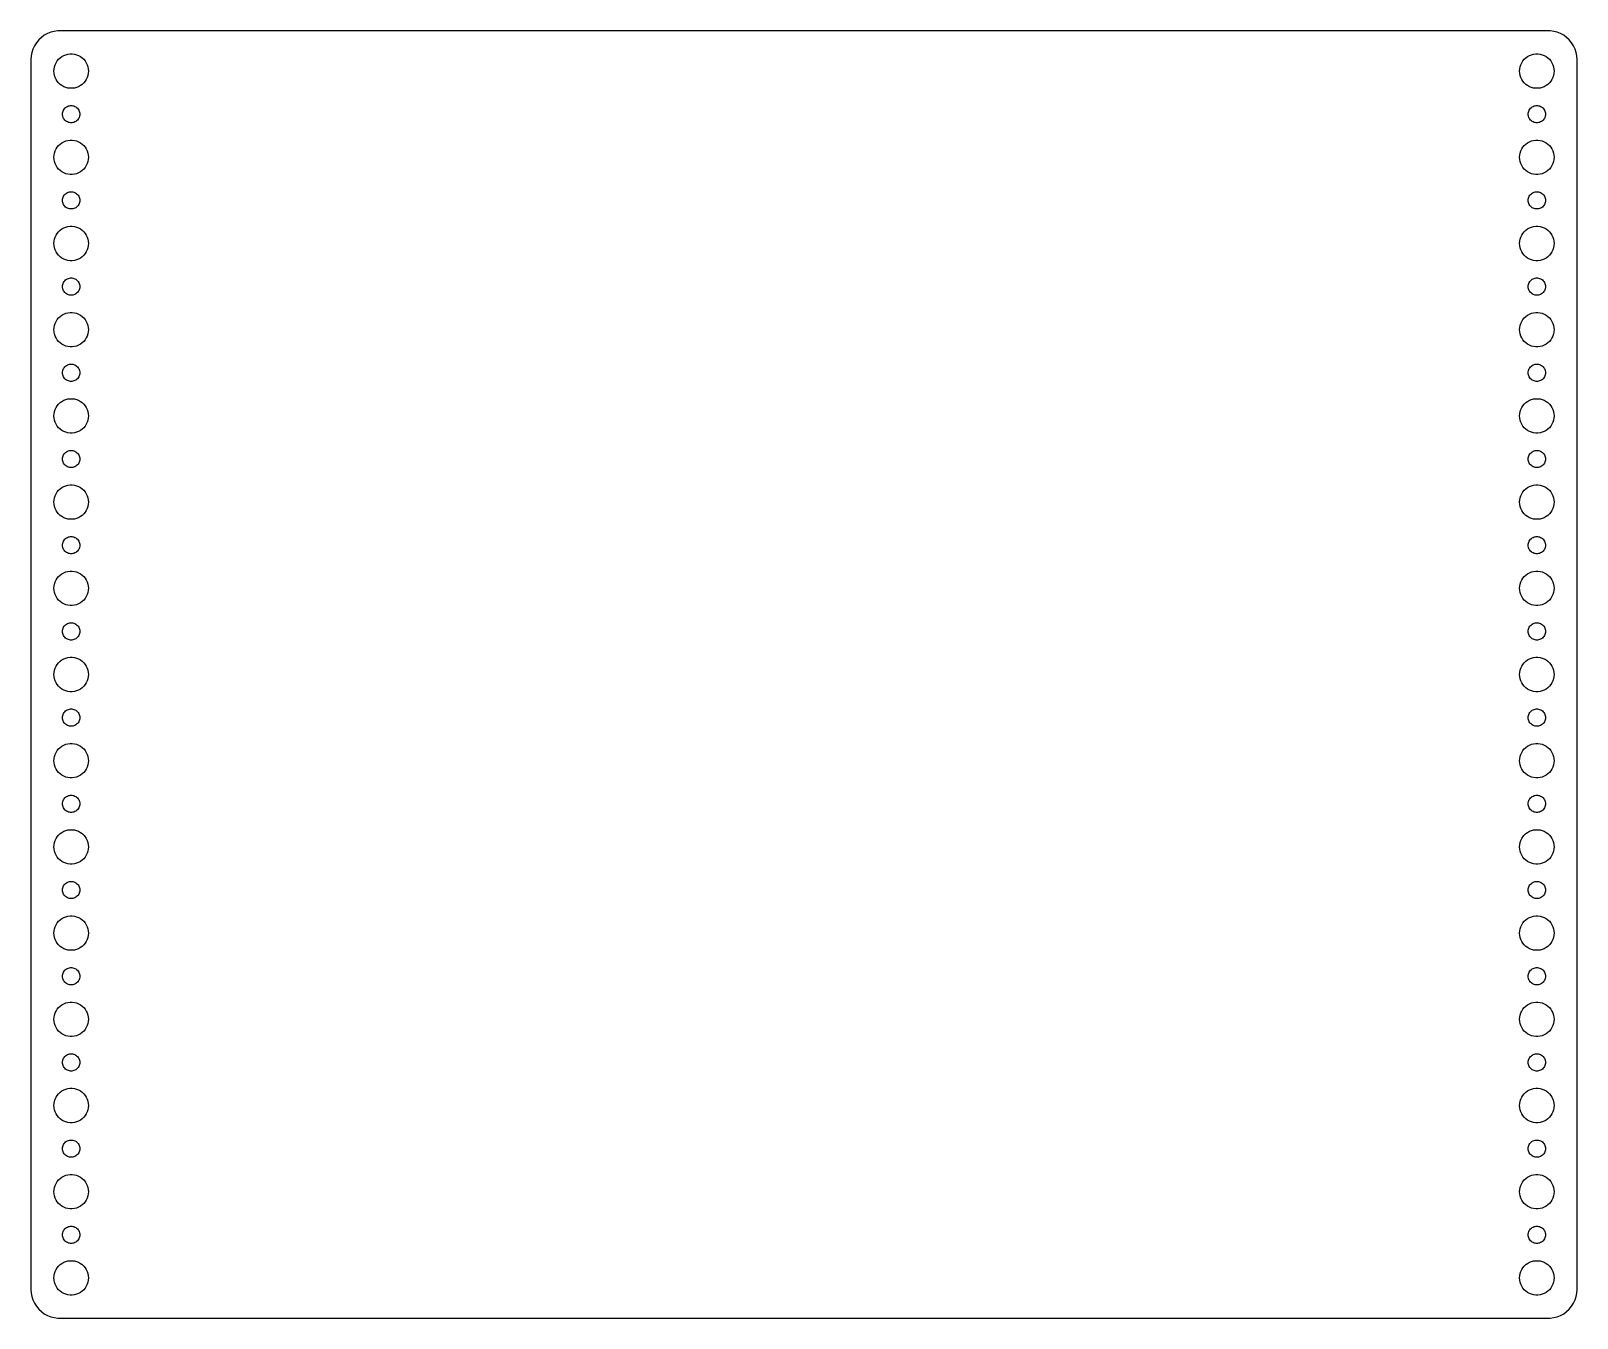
# Model space of a CAD drawing. Header units: metres. Extents: x -134 to 134, y -112 to 112.
import ezdxf

# ---------------------------------------------------------------- set-up
doc = ezdxf.new("R2010")
doc.units = ezdxf.units.M

msp = doc.modelspace()

# ---------------------------------------------------------------- linework, layer by layer
for p, q in [((-133.145, 110.423), (-133.545, 109.939)), ((-132.687, 110.853), (-133.145, 110.423)), ((-132.179, 111.222), (-132.687, 110.853)), ((-131.629, 111.524), (-132.179, 111.222)), ((-131.045, 111.755), (-131.629, 111.524)), ((-130.437, 111.911), (-131.045, 111.755)), ((-129.814, 111.99), (-130.437, 111.911)), ((129.814, 111.99), (-129.814, 111.99)), ((130.437, 111.911), (129.814, 111.99)), ((131.045, 111.755), (130.437, 111.911)), ((131.629, 111.524), (131.045, 111.755)), ((132.179, 111.222), (131.629, 111.524)), ((132.687, 110.853), (132.179, 111.222)), ((133.145, 110.423), (132.687, 110.853)), ((133.545, 109.939), (133.145, 110.423)), ((-134.461, 107.627), (-134.5, 107)), ((-134.343, 108.243), (-134.461, 107.627)), ((-134.149, 108.841), (-134.343, 108.243)), ((-133.882, 109.409), (-134.149, 108.841)), ((-133.545, 109.939), (-133.882, 109.409)), ((-129.107, 107.533), (-128.777, 107.714)), ((-128.777, 107.714), (-128.427, 107.853)), ((-128.427, 107.853), (-128.062, 107.947)), ((-128.062, 107.947), (-127.688, 107.994)), ((-127.688, 107.994), (-127.312, 107.994)), ((-127.312, 107.994), (-126.938, 107.947)), ((-126.938, 107.947), (-126.573, 107.853)), ((-126.573, 107.853), (-126.223, 107.714)), ((-126.223, 107.714), (-125.893, 107.533)), ((125.893, 107.533), (126.223, 107.714)), ((126.223, 107.714), (126.573, 107.853)), ((126.573, 107.853), (126.938, 107.947)), ((126.938, 107.947), (127.312, 107.994)), ((127.312, 107.994), (127.688, 107.994)), ((127.688, 107.994), (128.062, 107.947)), ((128.062, 107.947), (128.427, 107.853)), ((128.427, 107.853), (128.777, 107.714)), ((128.777, 107.714), (129.107, 107.533)), ((133.882, 109.409), (133.545, 109.939)), ((134.149, 108.841), (133.882, 109.409)), ((134.343, 108.243), (134.149, 108.841)), ((134.461, 107.627), (134.343, 108.243)), ((134.5, 107), (134.461, 107.627)), ((-134.5, 107), (-134.5, -107)), ((-130.5, 105), (-130.476, 105.376)), ((-130.476, 104.624), (-130.5, 105)), ((-130.476, 105.376), (-130.406, 105.746)), ((-130.406, 105.746), (-130.289, 106.104)), ((-130.289, 106.104), (-130.129, 106.445)), ((-130.129, 106.445), (-129.927, 106.763)), ((-129.927, 106.763), (-129.687, 107.054)), ((-129.687, 107.054), (-129.412, 107.312)), ((-129.412, 107.312), (-129.107, 107.533)), ((-125.893, 107.533), (-125.588, 107.312)), ((-125.588, 107.312), (-125.313, 107.054)), ((-125.313, 107.054), (-125.073, 106.763)), ((-125.073, 106.763), (-124.871, 106.445)), ((-124.871, 106.445), (-124.711, 106.104)), ((-124.711, 106.104), (-124.594, 105.746)), ((-124.594, 105.746), (-124.524, 105.376)), ((-124.524, 105.376), (-124.5, 105)), ((-124.5, 105), (-124.524, 104.624)), ((124.5, 105), (124.524, 105.376)), ((124.524, 104.624), (124.5, 105)), ((124.524, 105.376), (124.594, 105.746)), ((124.594, 105.746), (124.711, 106.104)), ((124.711, 106.104), (124.871, 106.445)), ((124.871, 106.445), (125.073, 106.763)), ((125.073, 106.763), (125.313, 107.054)), ((125.313, 107.054), (125.588, 107.312)), ((125.588, 107.312), (125.893, 107.533)), ((129.107, 107.533), (129.412, 107.312)), ((129.412, 107.312), (129.687, 107.054)), ((129.687, 107.054), (129.927, 106.763)), ((129.927, 106.763), (130.129, 106.445)), ((130.129, 106.445), (130.289, 106.104)), ((130.289, 106.104), (130.406, 105.746)), ((130.406, 105.746), (130.476, 105.376)), ((130.476, 105.376), (130.5, 105)), ((130.5, 105), (130.476, 104.624)), ((134.5, -107), (134.5, 107)), ((-130.406, 104.254), (-130.476, 104.624)), ((-130.289, 103.896), (-130.406, 104.254)), ((-130.129, 103.555), (-130.289, 103.896)), ((-129.927, 103.237), (-130.129, 103.555)), ((-129.687, 102.946), (-129.927, 103.237)), ((-129.412, 102.688), (-129.687, 102.946)), ((-129.107, 102.467), (-129.412, 102.688)), ((-128.777, 102.286), (-129.107, 102.467)), ((-128.427, 102.147), (-128.777, 102.286)), ((-126.223, 102.286), (-126.573, 102.147)), ((-125.893, 102.467), (-126.223, 102.286)), ((-125.588, 102.688), (-125.893, 102.467)), ((-125.313, 102.946), (-125.588, 102.688)), ((-125.073, 103.237), (-125.313, 102.946)), ((-124.871, 103.555), (-125.073, 103.237)), ((-124.711, 103.896), (-124.871, 103.555)), ((-124.594, 104.254), (-124.711, 103.896)), ((-124.524, 104.624), (-124.594, 104.254)), ((124.594, 104.254), (124.524, 104.624)), ((124.711, 103.896), (124.594, 104.254)), ((124.871, 103.555), (124.711, 103.896)), ((125.073, 103.237), (124.871, 103.555)), ((125.313, 102.946), (125.073, 103.237)), ((125.588, 102.688), (125.313, 102.946)), ((125.893, 102.467), (125.588, 102.688)), ((126.223, 102.286), (125.893, 102.467)), ((126.573, 102.147), (126.223, 102.286)), ((128.777, 102.286), (128.427, 102.147)), ((129.107, 102.467), (128.777, 102.286)), ((129.412, 102.688), (129.107, 102.467)), ((129.687, 102.946), (129.412, 102.688)), ((129.927, 103.237), (129.687, 102.946)), ((130.129, 103.555), (129.927, 103.237)), ((130.289, 103.896), (130.129, 103.555)), ((130.406, 104.254), (130.289, 103.896)), ((130.476, 104.624), (130.406, 104.254)), ((-128.062, 102.053), (-128.427, 102.147)), ((-127.688, 102.006), (-128.062, 102.053)), ((-127.312, 102.006), (-127.688, 102.006)), ((-126.938, 102.053), (-127.312, 102.006)), ((-126.573, 102.147), (-126.938, 102.053)), ((126.938, 102.053), (126.573, 102.147)), ((127.312, 102.006), (126.938, 102.053)), ((127.688, 102.006), (127.312, 102.006)), ((128.062, 102.053), (127.688, 102.006)), ((128.427, 102.147), (128.062, 102.053)), ((-129, 97.5), (-128.988, 97.688)), ((-128.988, 97.312), (-129, 97.5)), ((-128.988, 97.688), (-128.953, 97.873)), ((-128.953, 97.127), (-128.988, 97.312)), ((-128.953, 97.873), (-128.895, 98.0522)), ((-128.895, 96.9478), (-128.953, 97.127)), ((-128.895, 98.0522), (-128.814, 98.2226)), ((-128.814, 96.7774), (-128.895, 96.9478)), ((-128.814, 98.2226), (-128.714, 98.3817)), ((-128.714, 98.3817), (-128.593, 98.5268)), ((-128.593, 98.5268), (-128.456, 98.6558)), ((-128.456, 98.6558), (-128.304, 98.7665)), ((-128.304, 98.7665), (-128.139, 98.8572)), ((-128.139, 98.8572), (-127.964, 98.9266)), ((-127.964, 98.9266), (-127.781, 98.9734)), ((-127.781, 98.9734), (-127.594, 98.997)), ((-127.594, 98.997), (-127.406, 98.997)), ((-127.406, 98.997), (-127.219, 98.9734)), ((-127.219, 98.9734), (-127.036, 98.9266)), ((-127.036, 98.9266), (-126.861, 98.8572)), ((-126.861, 98.8572), (-126.696, 98.7665)), ((-126.696, 98.7665), (-126.544, 98.6558)), ((-126.544, 98.6558), (-126.407, 98.5268)), ((-126.407, 98.5268), (-126.286, 98.3817)), ((-126.286, 98.3817), (-126.186, 98.2226)), ((-126.186, 98.2226), (-126.105, 98.0522)), ((-126.105, 96.9478), (-126.186, 96.7774)), ((-126.105, 98.0522), (-126.047, 97.873)), ((-126.047, 97.127), (-126.105, 96.9478)), ((-126.047, 97.873), (-126.012, 97.688)), ((-126.012, 97.312), (-126.047, 97.127)), ((-126.012, 97.688), (-126, 97.5)), ((-126, 97.5), (-126.012, 97.312)), ((126, 97.5), (126.012, 97.688)), ((126.012, 97.312), (126, 97.5)), ((126.012, 97.688), (126.047, 97.873)), ((126.047, 97.127), (126.012, 97.312)), ((126.047, 97.873), (126.105, 98.0522)), ((126.105, 96.9478), (126.047, 97.127)), ((126.105, 98.0522), (126.186, 98.2226)), ((126.186, 96.7774), (126.105, 96.9478)), ((126.186, 98.2226), (126.286, 98.3817)), ((126.286, 98.3817), (126.407, 98.5268)), ((126.407, 98.5268), (126.544, 98.6558)), ((126.544, 98.6558), (126.696, 98.7665)), ((126.696, 98.7665), (126.861, 98.8572)), ((126.861, 98.8572), (127.036, 98.9266)), ((127.036, 98.9266), (127.219, 98.9734)), ((127.219, 98.9734), (127.406, 98.997)), ((127.406, 98.997), (127.594, 98.997)), ((127.594, 98.997), (127.781, 98.9734)), ((127.781, 98.9734), (127.964, 98.9266)), ((127.964, 98.9266), (128.139, 98.8572)), ((128.139, 98.8572), (128.304, 98.7665)), ((128.304, 98.7665), (128.456, 98.6558)), ((128.456, 98.6558), (128.593, 98.5268)), ((128.593, 98.5268), (128.714, 98.3817)), ((128.714, 98.3817), (128.814, 98.2226)), ((128.814, 98.2226), (128.895, 98.0522)), ((128.895, 96.9478), (128.814, 96.7774)), ((128.895, 98.0522), (128.953, 97.873)), ((128.953, 97.127), (128.895, 96.9478)), ((128.953, 97.873), (128.988, 97.688)), ((128.988, 97.312), (128.953, 97.127)), ((128.988, 97.688), (129, 97.5)), ((129, 97.5), (128.988, 97.312)), ((-128.714, 96.6183), (-128.814, 96.7774)), ((-128.593, 96.4732), (-128.714, 96.6183)), ((-128.456, 96.3442), (-128.593, 96.4732)), ((-128.304, 96.2335), (-128.456, 96.3442)), ((-128.139, 96.1428), (-128.304, 96.2335)), ((-127.964, 96.0734), (-128.139, 96.1428)), ((-127.781, 96.0266), (-127.964, 96.0734)), ((-127.594, 96.003), (-127.781, 96.0266)), ((-127.406, 96.003), (-127.594, 96.003)), ((-127.219, 96.0266), (-127.406, 96.003)), ((-127.036, 96.0734), (-127.219, 96.0266)), ((-126.861, 96.1428), (-127.036, 96.0734)), ((-126.696, 96.2335), (-126.861, 96.1428)), ((-126.544, 96.3442), (-126.696, 96.2335)), ((-126.407, 96.4732), (-126.544, 96.3442)), ((-126.286, 96.6183), (-126.407, 96.4732)), ((-126.186, 96.7774), (-126.286, 96.6183)), ((126.286, 96.6183), (126.186, 96.7774)), ((126.407, 96.4732), (126.286, 96.6183)), ((126.544, 96.3442), (126.407, 96.4732)), ((126.696, 96.2335), (126.544, 96.3442)), ((126.861, 96.1428), (126.696, 96.2335)), ((127.036, 96.0734), (126.861, 96.1428)), ((127.219, 96.0266), (127.036, 96.0734)), ((127.406, 96.003), (127.219, 96.0266)), ((127.594, 96.003), (127.406, 96.003)), ((127.781, 96.0266), (127.594, 96.003)), ((127.964, 96.0734), (127.781, 96.0266)), ((128.139, 96.1428), (127.964, 96.0734)), ((128.304, 96.2335), (128.139, 96.1428)), ((128.456, 96.3442), (128.304, 96.2335)), ((128.593, 96.4732), (128.456, 96.3442)), ((128.714, 96.6183), (128.593, 96.4732)), ((128.814, 96.7774), (128.714, 96.6183)), ((-130.129, 91.4453), (-129.927, 91.7634)), ((-129.927, 91.7634), (-129.687, 92.0536)), ((-129.687, 92.0536), (-129.412, 92.3115)), ((-129.412, 92.3115), (-129.107, 92.533)), ((-129.107, 92.533), (-128.777, 92.7145)), ((-128.777, 92.7145), (-128.427, 92.8532)), ((-128.427, 92.8532), (-128.062, 92.9469)), ((-128.062, 92.9469), (-127.688, 92.9941)), ((-127.688, 92.9941), (-127.312, 92.9941)), ((-127.312, 92.9941), (-126.938, 92.9469)), ((-126.938, 92.9469), (-126.573, 92.8532)), ((-126.573, 92.8532), (-126.223, 92.7145)), ((-126.223, 92.7145), (-125.893, 92.533)), ((-125.893, 92.533), (-125.588, 92.3115)), ((-125.588, 92.3115), (-125.313, 92.0536)), ((-125.313, 92.0536), (-125.073, 91.7634)), ((-125.073, 91.7634), (-124.871, 91.4453)), ((124.871, 91.4453), (125.073, 91.7634)), ((125.073, 91.7634), (125.313, 92.0536)), ((125.313, 92.0536), (125.588, 92.3115)), ((125.588, 92.3115), (125.893, 92.533)), ((125.893, 92.533), (126.223, 92.7145)), ((126.223, 92.7145), (126.573, 92.8532)), ((126.573, 92.8532), (126.938, 92.9469)), ((126.938, 92.9469), (127.312, 92.9941)), ((127.312, 92.9941), (127.688, 92.9941)), ((127.688, 92.9941), (128.062, 92.9469)), ((128.062, 92.9469), (128.427, 92.8532)), ((128.427, 92.8532), (128.777, 92.7145)), ((128.777, 92.7145), (129.107, 92.533)), ((129.107, 92.533), (129.412, 92.3115)), ((129.412, 92.3115), (129.687, 92.0536)), ((129.687, 92.0536), (129.927, 91.7634)), ((129.927, 91.7634), (130.129, 91.4453)), ((-130.5, 90), (-130.476, 90.376)), ((-130.476, 89.624), (-130.5, 90)), ((-130.476, 90.376), (-130.406, 90.7461)), ((-130.406, 89.2539), (-130.476, 89.624)), ((-130.406, 90.7461), (-130.289, 91.1044)), ((-130.289, 88.8956), (-130.406, 89.2539)), ((-130.289, 91.1044), (-130.129, 91.4453)), ((-130.129, 88.5547), (-130.289, 88.8956)), ((-124.871, 91.4453), (-124.711, 91.1044)), ((-124.711, 88.8956), (-124.871, 88.5547)), ((-124.711, 91.1044), (-124.594, 90.7461)), ((-124.594, 89.2539), (-124.711, 88.8956)), ((-124.594, 90.7461), (-124.524, 90.376)), ((-124.524, 89.624), (-124.594, 89.2539)), ((-124.524, 90.376), (-124.5, 90)), ((-124.5, 90), (-124.524, 89.624)), ((124.5, 90), (124.524, 90.376)), ((124.524, 89.624), (124.5, 90)), ((124.524, 90.376), (124.594, 90.7461)), ((124.594, 89.2539), (124.524, 89.624)), ((124.594, 90.7461), (124.711, 91.1044)), ((124.711, 88.8956), (124.594, 89.2539)), ((124.711, 91.1044), (124.871, 91.4453)), ((124.871, 88.5547), (124.711, 88.8956)), ((130.129, 91.4453), (130.289, 91.1044)), ((130.289, 88.8956), (130.129, 88.5547)), ((130.289, 91.1044), (130.406, 90.7461)), ((130.406, 89.2539), (130.289, 88.8956)), ((130.406, 90.7461), (130.476, 90.376)), ((130.476, 89.624), (130.406, 89.2539)), ((130.476, 90.376), (130.5, 90)), ((130.5, 90), (130.476, 89.624)), ((-129.927, 88.2366), (-130.129, 88.5547)), ((-129.687, 87.9464), (-129.927, 88.2366)), ((-129.412, 87.6885), (-129.687, 87.9464)), ((-129.107, 87.467), (-129.412, 87.6885)), ((-128.777, 87.2855), (-129.107, 87.467)), ((-128.427, 87.1468), (-128.777, 87.2855)), ((-128.062, 87.0531), (-128.427, 87.1468)), ((-127.688, 87.0059), (-128.062, 87.0531)), ((-127.312, 87.0059), (-127.688, 87.0059)), ((-126.938, 87.0531), (-127.312, 87.0059)), ((-126.573, 87.1468), (-126.938, 87.0531)), ((-126.223, 87.2855), (-126.573, 87.1468)), ((-125.893, 87.467), (-126.223, 87.2855)), ((-125.588, 87.6885), (-125.893, 87.467)), ((-125.313, 87.9464), (-125.588, 87.6885)), ((-125.073, 88.2366), (-125.313, 87.9464)), ((-124.871, 88.5547), (-125.073, 88.2366)), ((125.073, 88.2366), (124.871, 88.5547)), ((125.313, 87.9464), (125.073, 88.2366)), ((125.588, 87.6885), (125.313, 87.9464)), ((125.893, 87.467), (125.588, 87.6885)), ((126.223, 87.2855), (125.893, 87.467)), ((126.573, 87.1468), (126.223, 87.2855)), ((126.938, 87.0531), (126.573, 87.1468)), ((127.312, 87.0059), (126.938, 87.0531)), ((127.688, 87.0059), (127.312, 87.0059)), ((128.062, 87.0531), (127.688, 87.0059)), ((128.427, 87.1468), (128.062, 87.0531)), ((128.777, 87.2855), (128.427, 87.1468)), ((129.107, 87.467), (128.777, 87.2855)), ((129.412, 87.6885), (129.107, 87.467)), ((129.687, 87.9464), (129.412, 87.6885)), ((129.927, 88.2366), (129.687, 87.9464)), ((130.129, 88.5547), (129.927, 88.2366)), ((-128.714, 83.3817), (-128.593, 83.5268)), ((-128.593, 83.5268), (-128.456, 83.6558)), ((-128.456, 83.6558), (-128.304, 83.7665)), ((-128.304, 83.7665), (-128.139, 83.8572)), ((-128.139, 83.8572), (-127.964, 83.9266)), ((-127.964, 83.9266), (-127.781, 83.9734)), ((-127.781, 83.9734), (-127.594, 83.997)), ((-127.594, 83.997), (-127.406, 83.997)), ((-127.406, 83.997), (-127.219, 83.9734)), ((-127.219, 83.9734), (-127.036, 83.9266)), ((-127.036, 83.9266), (-126.861, 83.8572)), ((-126.861, 83.8572), (-126.696, 83.7665)), ((-126.696, 83.7665), (-126.544, 83.6558)), ((-126.544, 83.6558), (-126.407, 83.5268)), ((-126.407, 83.5268), (-126.286, 83.3817)), ((126.286, 83.3817), (126.407, 83.5268)), ((126.407, 83.5268), (126.544, 83.6558)), ((126.544, 83.6558), (126.696, 83.7665)), ((126.696, 83.7665), (126.861, 83.8572)), ((126.861, 83.8572), (127.036, 83.9266)), ((127.036, 83.9266), (127.219, 83.9734)), ((127.219, 83.9734), (127.406, 83.997)), ((127.406, 83.997), (127.594, 83.997)), ((127.594, 83.997), (127.781, 83.9734)), ((127.781, 83.9734), (127.964, 83.9266)), ((127.964, 83.9266), (128.139, 83.8572)), ((128.139, 83.8572), (128.304, 83.7665)), ((128.304, 83.7665), (128.456, 83.6558)), ((128.456, 83.6558), (128.593, 83.5268)), ((128.593, 83.5268), (128.714, 83.3817)), ((-129, 82.5), (-128.988, 82.688)), ((-128.988, 82.312), (-129, 82.5)), ((-128.988, 82.688), (-128.953, 82.873)), ((-128.953, 82.127), (-128.988, 82.312)), ((-128.953, 82.873), (-128.895, 83.0522)), ((-128.895, 81.9478), (-128.953, 82.127)), ((-128.895, 83.0522), (-128.814, 83.2226)), ((-128.814, 81.7774), (-128.895, 81.9478)), ((-128.814, 83.2226), (-128.714, 83.3817)), ((-128.714, 81.6183), (-128.814, 81.7774)), ((-128.593, 81.4732), (-128.714, 81.6183)), ((-128.456, 81.3442), (-128.593, 81.4732)), ((-128.304, 81.2335), (-128.456, 81.3442)), ((-128.139, 81.1428), (-128.304, 81.2335)), ((-127.964, 81.0734), (-128.139, 81.1428)), ((-127.781, 81.0266), (-127.964, 81.0734)), ((-127.594, 81.003), (-127.781, 81.0266)), ((-127.406, 81.003), (-127.594, 81.003)), ((-127.219, 81.0266), (-127.406, 81.003)), ((-127.036, 81.0734), (-127.219, 81.0266)), ((-126.861, 81.1428), (-127.036, 81.0734)), ((-126.696, 81.2335), (-126.861, 81.1428)), ((-126.544, 81.3442), (-126.696, 81.2335)), ((-126.407, 81.4732), (-126.544, 81.3442)), ((-126.286, 81.6183), (-126.407, 81.4732)), ((-126.286, 83.3817), (-126.186, 83.2226)), ((-126.186, 81.7774), (-126.286, 81.6183)), ((-126.186, 83.2226), (-126.105, 83.0522)), ((-126.105, 81.9478), (-126.186, 81.7774)), ((-126.105, 83.0522), (-126.047, 82.873)), ((-126.047, 82.127), (-126.105, 81.9478)), ((-126.047, 82.873), (-126.012, 82.688)), ((-126.012, 82.312), (-126.047, 82.127)), ((-126.012, 82.688), (-126, 82.5)), ((-126, 82.5), (-126.012, 82.312)), ((126, 82.5), (126.012, 82.688)), ((126.012, 82.312), (126, 82.5)), ((126.012, 82.688), (126.047, 82.873)), ((126.047, 82.127), (126.012, 82.312)), ((126.047, 82.873), (126.105, 83.0522)), ((126.105, 81.9478), (126.047, 82.127)), ((126.105, 83.0522), (126.186, 83.2226)), ((126.186, 81.7774), (126.105, 81.9478)), ((126.186, 83.2226), (126.286, 83.3817)), ((126.286, 81.6183), (126.186, 81.7774)), ((126.407, 81.4732), (126.286, 81.6183)), ((126.544, 81.3442), (126.407, 81.4732)), ((126.696, 81.2335), (126.544, 81.3442)), ((126.861, 81.1428), (126.696, 81.2335)), ((127.036, 81.0734), (126.861, 81.1428)), ((127.219, 81.0266), (127.036, 81.0734)), ((127.406, 81.003), (127.219, 81.0266)), ((127.594, 81.003), (127.406, 81.003)), ((127.781, 81.0266), (127.594, 81.003)), ((127.964, 81.0734), (127.781, 81.0266)), ((128.139, 81.1428), (127.964, 81.0734)), ((128.304, 81.2335), (128.139, 81.1428)), ((128.456, 81.3442), (128.304, 81.2335)), ((128.593, 81.4732), (128.456, 81.3442)), ((128.714, 81.6183), (128.593, 81.4732)), ((128.714, 83.3817), (128.814, 83.2226)), ((128.814, 81.7774), (128.714, 81.6183)), ((128.814, 83.2226), (128.895, 83.0522)), ((128.895, 81.9478), (128.814, 81.7774)), ((128.895, 83.0522), (128.953, 82.873)), ((128.953, 82.127), (128.895, 81.9478)), ((128.953, 82.873), (128.988, 82.688)), ((128.988, 82.312), (128.953, 82.127)), ((128.988, 82.688), (129, 82.5)), ((129, 82.5), (128.988, 82.312)), ((-130.5, 75), (-130.476, 75.376)), ((-130.476, 75.376), (-130.406, 75.7461)), ((-130.406, 75.7461), (-130.289, 76.1044)), ((-130.289, 76.1044), (-130.129, 76.4453)), ((-130.129, 76.4453), (-129.927, 76.7634)), ((-129.927, 76.7634), (-129.687, 77.0536)), ((-129.687, 77.0536), (-129.412, 77.3115)), ((-129.412, 77.3115), (-129.107, 77.533)), ((-129.107, 77.533), (-128.777, 77.7145)), ((-128.777, 77.7145), (-128.427, 77.8532)), ((-128.427, 77.8532), (-128.062, 77.9469)), ((-128.062, 77.9469), (-127.688, 77.9941)), ((-127.688, 77.9941), (-127.312, 77.9941)), ((-127.312, 77.9941), (-126.938, 77.9469)), ((-126.938, 77.9469), (-126.573, 77.8532)), ((-126.573, 77.8532), (-126.223, 77.7145)), ((-126.223, 77.7145), (-125.893, 77.533)), ((-125.893, 77.533), (-125.588, 77.3115)), ((-125.588, 77.3115), (-125.313, 77.0536)), ((-125.313, 77.0536), (-125.073, 76.7634)), ((-125.073, 76.7634), (-124.871, 76.4453)), ((-124.871, 76.4453), (-124.711, 76.1044)), ((-124.711, 76.1044), (-124.594, 75.7461)), ((-124.594, 75.7461), (-124.524, 75.376)), ((-124.524, 75.376), (-124.5, 75)), ((124.5, 75), (124.524, 75.376)), ((124.524, 75.376), (124.594, 75.7461)), ((124.594, 75.7461), (124.711, 76.1044)), ((124.711, 76.1044), (124.871, 76.4453)), ((124.871, 76.4453), (125.073, 76.7634)), ((125.073, 76.7634), (125.313, 77.0536)), ((125.313, 77.0536), (125.588, 77.3115)), ((125.588, 77.3115), (125.893, 77.533)), ((125.893, 77.533), (126.223, 77.7145)), ((126.223, 77.7145), (126.573, 77.8532)), ((126.573, 77.8532), (126.938, 77.9469)), ((126.938, 77.9469), (127.312, 77.9941)), ((127.312, 77.9941), (127.688, 77.9941)), ((127.688, 77.9941), (128.062, 77.9469)), ((128.062, 77.9469), (128.427, 77.8532)), ((128.427, 77.8532), (128.777, 77.7145)), ((128.777, 77.7145), (129.107, 77.533)), ((129.107, 77.533), (129.412, 77.3115)), ((129.412, 77.3115), (129.687, 77.0536)), ((129.687, 77.0536), (129.927, 76.7634)), ((129.927, 76.7634), (130.129, 76.4453)), ((130.129, 76.4453), (130.289, 76.1044)), ((130.289, 76.1044), (130.406, 75.7461)), ((130.406, 75.7461), (130.476, 75.376)), ((130.476, 75.376), (130.5, 75)), ((-130.476, 74.624), (-130.5, 75)), ((-130.406, 74.2539), (-130.476, 74.624)), ((-130.289, 73.8956), (-130.406, 74.2539)), ((-130.129, 73.5547), (-130.289, 73.8956)), ((-129.927, 73.2366), (-130.129, 73.5547)), ((-129.687, 72.9464), (-129.927, 73.2366)), ((-129.412, 72.6885), (-129.687, 72.9464)), ((-129.107, 72.467), (-129.412, 72.6885)), ((-125.588, 72.6885), (-125.893, 72.467)), ((-125.313, 72.9464), (-125.588, 72.6885)), ((-125.073, 73.2366), (-125.313, 72.9464)), ((-124.871, 73.5547), (-125.073, 73.2366)), ((-124.711, 73.8956), (-124.871, 73.5547)), ((-124.594, 74.2539), (-124.711, 73.8956)), ((-124.524, 74.624), (-124.594, 74.2539)), ((-124.5, 75), (-124.524, 74.624)), ((124.524, 74.624), (124.5, 75)), ((124.594, 74.2539), (124.524, 74.624)), ((124.711, 73.8956), (124.594, 74.2539)), ((124.871, 73.5547), (124.711, 73.8956)), ((125.073, 73.2366), (124.871, 73.5547)), ((125.313, 72.9464), (125.073, 73.2366)), ((125.588, 72.6885), (125.313, 72.9464)), ((125.893, 72.467), (125.588, 72.6885)), ((129.412, 72.6885), (129.107, 72.467)), ((129.687, 72.9464), (129.412, 72.6885)), ((129.927, 73.2366), (129.687, 72.9464)), ((130.129, 73.5547), (129.927, 73.2366)), ((130.289, 73.8956), (130.129, 73.5547)), ((130.406, 74.2539), (130.289, 73.8956)), ((130.476, 74.624), (130.406, 74.2539)), ((130.5, 75), (130.476, 74.624)), ((-128.777, 72.2855), (-129.107, 72.467)), ((-128.427, 72.1468), (-128.777, 72.2855)), ((-128.062, 72.0531), (-128.427, 72.1468)), ((-127.688, 72.0059), (-128.062, 72.0531)), ((-127.312, 72.0059), (-127.688, 72.0059)), ((-126.938, 72.0531), (-127.312, 72.0059)), ((-126.573, 72.1468), (-126.938, 72.0531)), ((-126.223, 72.2855), (-126.573, 72.1468)), ((-125.893, 72.467), (-126.223, 72.2855)), ((126.223, 72.2855), (125.893, 72.467)), ((126.573, 72.1468), (126.223, 72.2855)), ((126.938, 72.0531), (126.573, 72.1468)), ((127.312, 72.0059), (126.938, 72.0531)), ((127.688, 72.0059), (127.312, 72.0059)), ((128.062, 72.0531), (127.688, 72.0059)), ((128.427, 72.1468), (128.062, 72.0531)), ((128.777, 72.2855), (128.427, 72.1468)), ((129.107, 72.467), (128.777, 72.2855)), ((-129, 67.5), (-128.988, 67.688)), ((-128.988, 67.312), (-129, 67.5)), ((-128.988, 67.688), (-128.953, 67.873)), ((-128.953, 67.127), (-128.988, 67.312)), ((-128.953, 67.873), (-128.895, 68.0522)), ((-128.895, 68.0522), (-128.814, 68.2226)), ((-128.814, 68.2226), (-128.714, 68.3817)), ((-128.714, 68.3817), (-128.593, 68.5268)), ((-128.593, 68.5268), (-128.456, 68.6558)), ((-128.456, 68.6558), (-128.304, 68.7665)), ((-128.304, 68.7665), (-128.139, 68.8572)), ((-128.139, 68.8572), (-127.964, 68.9266)), ((-127.964, 68.9266), (-127.781, 68.9734)), ((-127.781, 68.9734), (-127.594, 68.997)), ((-127.594, 68.997), (-127.406, 68.997)), ((-127.406, 68.997), (-127.219, 68.9734)), ((-127.219, 68.9734), (-127.036, 68.9266)), ((-127.036, 68.9266), (-126.861, 68.8572)), ((-126.861, 68.8572), (-126.696, 68.7665)), ((-126.696, 68.7665), (-126.544, 68.6558)), ((-126.544, 68.6558), (-126.407, 68.5268)), ((-126.407, 68.5268), (-126.286, 68.3817)), ((-126.286, 68.3817), (-126.186, 68.2226)), ((-126.186, 68.2226), (-126.105, 68.0522)), ((-126.105, 68.0522), (-126.047, 67.873)), ((-126.047, 67.873), (-126.012, 67.688)), ((-126.012, 67.312), (-126.047, 67.127)), ((-126.012, 67.688), (-126, 67.5)), ((-126, 67.5), (-126.012, 67.312)), ((126, 67.5), (126.012, 67.688)), ((126.012, 67.312), (126, 67.5)), ((126.012, 67.688), (126.047, 67.873)), ((126.047, 67.127), (126.012, 67.312)), ((126.047, 67.873), (126.105, 68.0522)), ((126.105, 68.0522), (126.186, 68.2226)), ((126.186, 68.2226), (126.286, 68.3817)), ((126.286, 68.3817), (126.407, 68.5268)), ((126.407, 68.5268), (126.544, 68.6558)), ((126.544, 68.6558), (126.696, 68.7665)), ((126.696, 68.7665), (126.861, 68.8572)), ((126.861, 68.8572), (127.036, 68.9266)), ((127.036, 68.9266), (127.219, 68.9734)), ((127.219, 68.9734), (127.406, 68.997)), ((127.406, 68.997), (127.594, 68.997)), ((127.594, 68.997), (127.781, 68.9734)), ((127.781, 68.9734), (127.964, 68.9266)), ((127.964, 68.9266), (128.139, 68.8572)), ((128.139, 68.8572), (128.304, 68.7665)), ((128.304, 68.7665), (128.456, 68.6558)), ((128.456, 68.6558), (128.593, 68.5268)), ((128.593, 68.5268), (128.714, 68.3817)), ((128.714, 68.3817), (128.814, 68.2226)), ((128.814, 68.2226), (128.895, 68.0522)), ((128.895, 68.0522), (128.953, 67.873)), ((128.953, 67.873), (128.988, 67.688)), ((128.988, 67.312), (128.953, 67.127)), ((128.988, 67.688), (129, 67.5)), ((129, 67.5), (128.988, 67.312)), ((-128.895, 66.9478), (-128.953, 67.127)), ((-128.814, 66.7774), (-128.895, 66.9478)), ((-128.714, 66.6183), (-128.814, 66.7774)), ((-128.593, 66.4732), (-128.714, 66.6183)), ((-128.456, 66.3442), (-128.593, 66.4732)), ((-128.304, 66.2335), (-128.456, 66.3442)), ((-128.139, 66.1428), (-128.304, 66.2335)), ((-127.964, 66.0734), (-128.139, 66.1428)), ((-127.781, 66.0266), (-127.964, 66.0734)), ((-127.594, 66.003), (-127.781, 66.0266)), ((-127.406, 66.003), (-127.594, 66.003)), ((-127.219, 66.0266), (-127.406, 66.003)), ((-127.036, 66.0734), (-127.219, 66.0266)), ((-126.861, 66.1428), (-127.036, 66.0734)), ((-126.696, 66.2335), (-126.861, 66.1428)), ((-126.544, 66.3442), (-126.696, 66.2335)), ((-126.407, 66.4732), (-126.544, 66.3442)), ((-126.286, 66.6183), (-126.407, 66.4732)), ((-126.186, 66.7774), (-126.286, 66.6183)), ((-126.105, 66.9478), (-126.186, 66.7774)), ((-126.047, 67.127), (-126.105, 66.9478)), ((126.105, 66.9478), (126.047, 67.127)), ((126.186, 66.7774), (126.105, 66.9478)), ((126.286, 66.6183), (126.186, 66.7774)), ((126.407, 66.4732), (126.286, 66.6183)), ((126.544, 66.3442), (126.407, 66.4732)), ((126.696, 66.2335), (126.544, 66.3442)), ((126.861, 66.1428), (126.696, 66.2335)), ((127.036, 66.0734), (126.861, 66.1428)), ((127.219, 66.0266), (127.036, 66.0734)), ((127.406, 66.003), (127.219, 66.0266)), ((127.594, 66.003), (127.406, 66.003)), ((127.781, 66.0266), (127.594, 66.003)), ((127.964, 66.0734), (127.781, 66.0266)), ((128.139, 66.1428), (127.964, 66.0734)), ((128.304, 66.2335), (128.139, 66.1428)), ((128.456, 66.3442), (128.304, 66.2335)), ((128.593, 66.4732), (128.456, 66.3442)), ((128.714, 66.6183), (128.593, 66.4732)), ((128.814, 66.7774), (128.714, 66.6183)), ((128.895, 66.9478), (128.814, 66.7774)), ((128.953, 67.127), (128.895, 66.9478)), ((-129.927, 61.7634), (-129.687, 62.0536)), ((-129.687, 62.0536), (-129.412, 62.3115)), ((-129.412, 62.3115), (-129.107, 62.533)), ((-129.107, 62.533), (-128.777, 62.7145)), ((-128.777, 62.7145), (-128.427, 62.8532)), ((-128.427, 62.8532), (-128.062, 62.9469)), ((-128.062, 62.9469), (-127.688, 62.9941)), ((-127.688, 62.9941), (-127.312, 62.9941)), ((-127.312, 62.9941), (-126.938, 62.9469)), ((-126.938, 62.9469), (-126.573, 62.8532)), ((-126.573, 62.8532), (-126.223, 62.7145)), ((-126.223, 62.7145), (-125.893, 62.533)), ((-125.893, 62.533), (-125.588, 62.3115)), ((-125.588, 62.3115), (-125.313, 62.0536)), ((-125.313, 62.0536), (-125.073, 61.7634)), ((125.073, 61.7634), (125.313, 62.0536)), ((125.313, 62.0536), (125.588, 62.3115)), ((125.588, 62.3115), (125.893, 62.533)), ((125.893, 62.533), (126.223, 62.7145)), ((126.223, 62.7145), (126.573, 62.8532)), ((126.573, 62.8532), (126.938, 62.9469)), ((126.938, 62.9469), (127.312, 62.9941)), ((127.312, 62.9941), (127.688, 62.9941)), ((127.688, 62.9941), (128.062, 62.9469)), ((128.062, 62.9469), (128.427, 62.8532)), ((128.427, 62.8532), (128.777, 62.7145)), ((128.777, 62.7145), (129.107, 62.533)), ((129.107, 62.533), (129.412, 62.3115)), ((129.412, 62.3115), (129.687, 62.0536)), ((129.687, 62.0536), (129.927, 61.7634)), ((-130.5, 60), (-130.476, 60.376)), ((-130.476, 59.624), (-130.5, 60)), ((-130.476, 60.376), (-130.406, 60.7461)), ((-130.406, 59.2539), (-130.476, 59.624)), ((-130.406, 60.7461), (-130.289, 61.1044)), ((-130.289, 58.8956), (-130.406, 59.2539)), ((-130.289, 61.1044), (-130.129, 61.4453)), ((-130.129, 61.4453), (-129.927, 61.7634)), ((-125.073, 61.7634), (-124.871, 61.4453)), ((-124.871, 61.4453), (-124.711, 61.1044)), ((-124.711, 61.1044), (-124.594, 60.7461)), ((-124.594, 59.2539), (-124.711, 58.8956)), ((-124.594, 60.7461), (-124.524, 60.376)), ((-124.524, 59.624), (-124.594, 59.2539)), ((-124.524, 60.376), (-124.5, 60)), ((-124.5, 60), (-124.524, 59.624)), ((124.5, 60), (124.524, 60.376)), ((124.524, 59.624), (124.5, 60)), ((124.524, 60.376), (124.594, 60.7461)), ((124.594, 59.2539), (124.524, 59.624)), ((124.594, 60.7461), (124.711, 61.1044)), ((124.711, 58.8956), (124.594, 59.2539)), ((124.711, 61.1044), (124.871, 61.4453)), ((124.871, 61.4453), (125.073, 61.7634)), ((129.927, 61.7634), (130.129, 61.4453)), ((130.129, 61.4453), (130.289, 61.1044)), ((130.289, 61.1044), (130.406, 60.7461)), ((130.406, 59.2539), (130.289, 58.8956)), ((130.406, 60.7461), (130.476, 60.376)), ((130.476, 59.624), (130.406, 59.2539)), ((130.476, 60.376), (130.5, 60)), ((130.5, 60), (130.476, 59.624)), ((-130.129, 58.5547), (-130.289, 58.8956)), ((-129.927, 58.2366), (-130.129, 58.5547)), ((-129.687, 57.9464), (-129.927, 58.2366)), ((-129.412, 57.6885), (-129.687, 57.9464)), ((-129.107, 57.467), (-129.412, 57.6885)), ((-128.777, 57.2855), (-129.107, 57.467)), ((-128.427, 57.1468), (-128.777, 57.2855)), ((-128.062, 57.0531), (-128.427, 57.1468)), ((-127.688, 57.0059), (-128.062, 57.0531)), ((-127.312, 57.0059), (-127.688, 57.0059)), ((-126.938, 57.0531), (-127.312, 57.0059)), ((-126.573, 57.1468), (-126.938, 57.0531)), ((-126.223, 57.2855), (-126.573, 57.1468)), ((-125.893, 57.467), (-126.223, 57.2855)), ((-125.588, 57.6885), (-125.893, 57.467)), ((-125.313, 57.9464), (-125.588, 57.6885)), ((-125.073, 58.2366), (-125.313, 57.9464)), ((-124.871, 58.5547), (-125.073, 58.2366)), ((-124.711, 58.8956), (-124.871, 58.5547)), ((124.871, 58.5547), (124.711, 58.8956)), ((125.073, 58.2366), (124.871, 58.5547)), ((125.313, 57.9464), (125.073, 58.2366)), ((125.588, 57.6885), (125.313, 57.9464)), ((125.893, 57.467), (125.588, 57.6885)), ((126.223, 57.2855), (125.893, 57.467)), ((126.573, 57.1468), (126.223, 57.2855)), ((126.938, 57.0531), (126.573, 57.1468)), ((127.312, 57.0059), (126.938, 57.0531)), ((127.688, 57.0059), (127.312, 57.0059)), ((128.062, 57.0531), (127.688, 57.0059)), ((128.427, 57.1468), (128.062, 57.0531)), ((128.777, 57.2855), (128.427, 57.1468)), ((129.107, 57.467), (128.777, 57.2855)), ((129.412, 57.6885), (129.107, 57.467)), ((129.687, 57.9464), (129.412, 57.6885)), ((129.927, 58.2366), (129.687, 57.9464)), ((130.129, 58.5547), (129.927, 58.2366)), ((130.289, 58.8956), (130.129, 58.5547)), ((-128.304, 53.7665), (-128.139, 53.8572)), ((-128.139, 53.8572), (-127.964, 53.9266)), ((-127.964, 53.9266), (-127.781, 53.9734)), ((-127.781, 53.9734), (-127.594, 53.997)), ((-127.594, 53.997), (-127.406, 53.997)), ((-127.406, 53.997), (-127.219, 53.9734)), ((-127.219, 53.9734), (-127.036, 53.9266)), ((-127.036, 53.9266), (-126.861, 53.8572)), ((-126.861, 53.8572), (-126.696, 53.7665)), ((126.696, 53.7665), (126.861, 53.8572)), ((126.861, 53.8572), (127.036, 53.9266)), ((127.036, 53.9266), (127.219, 53.9734)), ((127.219, 53.9734), (127.406, 53.997)), ((127.406, 53.997), (127.594, 53.997)), ((127.594, 53.997), (127.781, 53.9734)), ((127.781, 53.9734), (127.964, 53.9266)), ((127.964, 53.9266), (128.139, 53.8572)), ((128.139, 53.8572), (128.304, 53.7665)), ((-129, 52.5), (-128.988, 52.688)), ((-128.988, 52.312), (-129, 52.5)), ((-128.988, 52.688), (-128.953, 52.873)), ((-128.953, 52.127), (-128.988, 52.312)), ((-128.953, 52.873), (-128.895, 53.0522)), ((-128.895, 51.9478), (-128.953, 52.127)), ((-128.895, 53.0522), (-128.814, 53.2226)), ((-128.814, 51.7774), (-128.895, 51.9478)), ((-128.814, 53.2226), (-128.714, 53.3817)), ((-128.714, 51.6183), (-128.814, 51.7774)), ((-128.714, 53.3817), (-128.593, 53.5268)), ((-128.593, 51.4732), (-128.714, 51.6183)), ((-128.593, 53.5268), (-128.456, 53.6558)), ((-128.456, 51.3442), (-128.593, 51.4732)), ((-128.456, 53.6558), (-128.304, 53.7665)), ((-128.304, 51.2335), (-128.456, 51.3442)), ((-128.139, 51.1428), (-128.304, 51.2335)), ((-127.964, 51.0734), (-128.139, 51.1428)), ((-126.861, 51.1428), (-127.036, 51.0734)), ((-126.696, 51.2335), (-126.861, 51.1428)), ((-126.696, 53.7665), (-126.544, 53.6558)), ((-126.544, 51.3442), (-126.696, 51.2335)), ((-126.544, 53.6558), (-126.407, 53.5268)), ((-126.407, 51.4732), (-126.544, 51.3442)), ((-126.407, 53.5268), (-126.286, 53.3817)), ((-126.286, 51.6183), (-126.407, 51.4732)), ((-126.286, 53.3817), (-126.186, 53.2226)), ((-126.186, 51.7774), (-126.286, 51.6183)), ((-126.186, 53.2226), (-126.105, 53.0522)), ((-126.105, 51.9478), (-126.186, 51.7774)), ((-126.105, 53.0522), (-126.047, 52.873)), ((-126.047, 52.127), (-126.105, 51.9478)), ((-126.047, 52.873), (-126.012, 52.688)), ((-126.012, 52.312), (-126.047, 52.127)), ((-126.012, 52.688), (-126, 52.5)), ((-126, 52.5), (-126.012, 52.312)), ((126, 52.5), (126.012, 52.688)), ((126.012, 52.312), (126, 52.5)), ((126.012, 52.688), (126.047, 52.873)), ((126.047, 52.127), (126.012, 52.312)), ((126.047, 52.873), (126.105, 53.0522)), ((126.105, 51.9478), (126.047, 52.127)), ((126.105, 53.0522), (126.186, 53.2226)), ((126.186, 51.7774), (126.105, 51.9478)), ((126.186, 53.2226), (126.286, 53.3817)), ((126.286, 51.6183), (126.186, 51.7774)), ((126.286, 53.3817), (126.407, 53.5268)), ((126.407, 51.4732), (126.286, 51.6183)), ((126.407, 53.5268), (126.544, 53.6558)), ((126.544, 51.3442), (126.407, 51.4732)), ((126.544, 53.6558), (126.696, 53.7665)), ((126.696, 51.2335), (126.544, 51.3442)), ((126.861, 51.1428), (126.696, 51.2335)), ((127.036, 51.0734), (126.861, 51.1428)), ((128.139, 51.1428), (127.964, 51.0734)), ((128.304, 51.2335), (128.139, 51.1428)), ((128.304, 53.7665), (128.456, 53.6558)), ((128.456, 51.3442), (128.304, 51.2335)), ((128.456, 53.6558), (128.593, 53.5268)), ((128.593, 51.4732), (128.456, 51.3442)), ((128.593, 53.5268), (128.714, 53.3817)), ((128.714, 51.6183), (128.593, 51.4732)), ((128.714, 53.3817), (128.814, 53.2226)), ((128.814, 51.7774), (128.714, 51.6183)), ((128.814, 53.2226), (128.895, 53.0522)), ((128.895, 51.9478), (128.814, 51.7774)), ((128.895, 53.0522), (128.953, 52.873)), ((128.953, 52.127), (128.895, 51.9478)), ((128.953, 52.873), (128.988, 52.688)), ((128.988, 52.312), (128.953, 52.127)), ((128.988, 52.688), (129, 52.5)), ((129, 52.5), (128.988, 52.312)), ((-127.781, 51.0266), (-127.964, 51.0734)), ((-127.594, 51.003), (-127.781, 51.0266)), ((-127.406, 51.003), (-127.594, 51.003)), ((-127.219, 51.0266), (-127.406, 51.003)), ((-127.036, 51.0734), (-127.219, 51.0266)), ((127.219, 51.0266), (127.036, 51.0734)), ((127.406, 51.003), (127.219, 51.0266)), ((127.594, 51.003), (127.406, 51.003)), ((127.781, 51.0266), (127.594, 51.003)), ((127.964, 51.0734), (127.781, 51.0266)), ((-130.476, 45.376), (-130.406, 45.7461)), ((-130.406, 45.7461), (-130.289, 46.1044)), ((-130.289, 46.1044), (-130.129, 46.4453)), ((-130.129, 46.4453), (-129.927, 46.7634)), ((-129.927, 46.7634), (-129.687, 47.0536)), ((-129.687, 47.0536), (-129.412, 47.3115)), ((-129.412, 47.3115), (-129.107, 47.533)), ((-129.107, 47.533), (-128.777, 47.7145)), ((-128.777, 47.7145), (-128.427, 47.8532)), ((-128.427, 47.8532), (-128.062, 47.9469)), ((-128.062, 47.9469), (-127.688, 47.9941)), ((-127.688, 47.9941), (-127.312, 47.9941)), ((-127.312, 47.9941), (-126.938, 47.9469)), ((-126.938, 47.9469), (-126.573, 47.8532)), ((-126.573, 47.8532), (-126.223, 47.7145)), ((-126.223, 47.7145), (-125.893, 47.533)), ((-125.893, 47.533), (-125.588, 47.3115)), ((-125.588, 47.3115), (-125.313, 47.0536)), ((-125.313, 47.0536), (-125.073, 46.7634)), ((-125.073, 46.7634), (-124.871, 46.4453)), ((-124.871, 46.4453), (-124.711, 46.1044)), ((-124.711, 46.1044), (-124.594, 45.7461)), ((-124.594, 45.7461), (-124.524, 45.376)), ((124.524, 45.376), (124.594, 45.7461)), ((124.594, 45.7461), (124.711, 46.1044)), ((124.711, 46.1044), (124.871, 46.4453)), ((124.871, 46.4453), (125.073, 46.7634)), ((125.073, 46.7634), (125.313, 47.0536)), ((125.313, 47.0536), (125.588, 47.3115)), ((125.588, 47.3115), (125.893, 47.533)), ((125.893, 47.533), (126.223, 47.7145)), ((126.223, 47.7145), (126.573, 47.8532)), ((126.573, 47.8532), (126.938, 47.9469)), ((126.938, 47.9469), (127.312, 47.9941)), ((127.312, 47.9941), (127.688, 47.9941)), ((127.688, 47.9941), (128.062, 47.9469)), ((128.062, 47.9469), (128.427, 47.8532)), ((128.427, 47.8532), (128.777, 47.7145)), ((128.777, 47.7145), (129.107, 47.533)), ((129.107, 47.533), (129.412, 47.3115)), ((129.412, 47.3115), (129.687, 47.0536)), ((129.687, 47.0536), (129.927, 46.7634)), ((129.927, 46.7634), (130.129, 46.4453)), ((130.129, 46.4453), (130.289, 46.1044)), ((130.289, 46.1044), (130.406, 45.7461)), ((130.406, 45.7461), (130.476, 45.376)), ((-130.5, 45), (-130.476, 45.376)), ((-130.476, 44.624), (-130.5, 45)), ((-130.406, 44.2539), (-130.476, 44.624)), ((-130.289, 43.8956), (-130.406, 44.2539)), ((-130.129, 43.5547), (-130.289, 43.8956)), ((-129.927, 43.2366), (-130.129, 43.5547)), ((-129.687, 42.9464), (-129.927, 43.2366)), ((-125.073, 43.2366), (-125.313, 42.9464)), ((-124.871, 43.5547), (-125.073, 43.2366)), ((-124.711, 43.8956), (-124.871, 43.5547)), ((-124.594, 44.2539), (-124.711, 43.8956)), ((-124.524, 44.624), (-124.594, 44.2539)), ((-124.524, 45.376), (-124.5, 45)), ((-124.5, 45), (-124.524, 44.624)), ((124.5, 45), (124.524, 45.376)), ((124.524, 44.624), (124.5, 45)), ((124.594, 44.2539), (124.524, 44.624)), ((124.711, 43.8956), (124.594, 44.2539)), ((124.871, 43.5547), (124.711, 43.8956)), ((125.073, 43.2366), (124.871, 43.5547)), ((125.313, 42.9464), (125.073, 43.2366)), ((129.927, 43.2366), (129.687, 42.9464)), ((130.129, 43.5547), (129.927, 43.2366)), ((130.289, 43.8956), (130.129, 43.5547)), ((130.406, 44.2539), (130.289, 43.8956)), ((130.476, 44.624), (130.406, 44.2539)), ((130.476, 45.376), (130.5, 45)), ((130.5, 45), (130.476, 44.624)), ((-129.412, 42.6885), (-129.687, 42.9464)), ((-129.107, 42.467), (-129.412, 42.6885)), ((-128.777, 42.2855), (-129.107, 42.467)), ((-128.427, 42.1468), (-128.777, 42.2855)), ((-128.062, 42.0531), (-128.427, 42.1468)), ((-127.688, 42.0059), (-128.062, 42.0531)), ((-127.312, 42.0059), (-127.688, 42.0059)), ((-126.938, 42.0531), (-127.312, 42.0059)), ((-126.573, 42.1468), (-126.938, 42.0531)), ((-126.223, 42.2855), (-126.573, 42.1468)), ((-125.893, 42.467), (-126.223, 42.2855)), ((-125.588, 42.6885), (-125.893, 42.467)), ((-125.313, 42.9464), (-125.588, 42.6885)), ((125.588, 42.6885), (125.313, 42.9464)), ((125.893, 42.467), (125.588, 42.6885)), ((126.223, 42.2855), (125.893, 42.467)), ((126.573, 42.1468), (126.223, 42.2855)), ((126.938, 42.0531), (126.573, 42.1468)), ((127.312, 42.0059), (126.938, 42.0531)), ((127.688, 42.0059), (127.312, 42.0059)), ((128.062, 42.0531), (127.688, 42.0059)), ((128.427, 42.1468), (128.062, 42.0531)), ((128.777, 42.2855), (128.427, 42.1468)), ((129.107, 42.467), (128.777, 42.2855)), ((129.412, 42.6885), (129.107, 42.467)), ((129.687, 42.9464), (129.412, 42.6885)), ((-129, 37.5), (-128.988, 37.688)), ((-128.988, 37.688), (-128.953, 37.873)), ((-128.953, 37.873), (-128.895, 38.0522)), ((-128.895, 38.0522), (-128.814, 38.2226)), ((-128.814, 38.2226), (-128.714, 38.3817)), ((-128.714, 38.3817), (-128.593, 38.5268)), ((-128.593, 38.5268), (-128.456, 38.6558)), ((-128.456, 38.6558), (-128.304, 38.7665)), ((-128.304, 38.7665), (-128.139, 38.8572)), ((-128.139, 38.8572), (-127.964, 38.9266)), ((-127.964, 38.9266), (-127.781, 38.9734)), ((-127.781, 38.9734), (-127.594, 38.997)), ((-127.594, 38.997), (-127.406, 38.997)), ((-127.406, 38.997), (-127.219, 38.9734)), ((-127.219, 38.9734), (-127.036, 38.9266)), ((-127.036, 38.9266), (-126.861, 38.8572)), ((-126.861, 38.8572), (-126.696, 38.7665)), ((-126.696, 38.7665), (-126.544, 38.6558)), ((-126.544, 38.6558), (-126.407, 38.5268)), ((-126.407, 38.5268), (-126.286, 38.3817)), ((-126.286, 38.3817), (-126.186, 38.2226)), ((-126.186, 38.2226), (-126.105, 38.0522)), ((-126.105, 38.0522), (-126.047, 37.873)), ((-126.047, 37.873), (-126.012, 37.688)), ((-126.012, 37.688), (-126, 37.5)), ((126, 37.5), (126.012, 37.688)), ((126.012, 37.688), (126.047, 37.873)), ((126.047, 37.873), (126.105, 38.0522)), ((126.105, 38.0522), (126.186, 38.2226)), ((126.186, 38.2226), (126.286, 38.3817)), ((126.286, 38.3817), (126.407, 38.5268)), ((126.407, 38.5268), (126.544, 38.6558)), ((126.544, 38.6558), (126.696, 38.7665)), ((126.696, 38.7665), (126.861, 38.8572)), ((126.861, 38.8572), (127.036, 38.9266)), ((127.036, 38.9266), (127.219, 38.9734)), ((127.219, 38.9734), (127.406, 38.997)), ((127.406, 38.997), (127.594, 38.997)), ((127.594, 38.997), (127.781, 38.9734)), ((127.781, 38.9734), (127.964, 38.9266)), ((127.964, 38.9266), (128.139, 38.8572)), ((128.139, 38.8572), (128.304, 38.7665)), ((128.304, 38.7665), (128.456, 38.6558)), ((128.456, 38.6558), (128.593, 38.5268)), ((128.593, 38.5268), (128.714, 38.3817)), ((128.714, 38.3817), (128.814, 38.2226)), ((128.814, 38.2226), (128.895, 38.0522)), ((128.895, 38.0522), (128.953, 37.873)), ((128.953, 37.873), (128.988, 37.688)), ((128.988, 37.688), (129, 37.5)), ((-128.988, 37.312), (-129, 37.5)), ((-128.953, 37.127), (-128.988, 37.312)), ((-128.895, 36.9478), (-128.953, 37.127)), ((-128.814, 36.7774), (-128.895, 36.9478)), ((-128.714, 36.6183), (-128.814, 36.7774)), ((-128.593, 36.4732), (-128.714, 36.6183)), ((-128.456, 36.3442), (-128.593, 36.4732)), ((-128.304, 36.2335), (-128.456, 36.3442)), ((-128.139, 36.1428), (-128.304, 36.2335)), ((-127.964, 36.0734), (-128.139, 36.1428)), ((-127.781, 36.0266), (-127.964, 36.0734)), ((-127.594, 36.003), (-127.781, 36.0266)), ((-127.406, 36.003), (-127.594, 36.003)), ((-127.219, 36.0266), (-127.406, 36.003)), ((-127.036, 36.0734), (-127.219, 36.0266)), ((-126.861, 36.1428), (-127.036, 36.0734)), ((-126.696, 36.2335), (-126.861, 36.1428)), ((-126.544, 36.3442), (-126.696, 36.2335)), ((-126.407, 36.4732), (-126.544, 36.3442)), ((-126.286, 36.6183), (-126.407, 36.4732)), ((-126.186, 36.7774), (-126.286, 36.6183)), ((-126.105, 36.9478), (-126.186, 36.7774)), ((-126.047, 37.127), (-126.105, 36.9478)), ((-126.012, 37.312), (-126.047, 37.127)), ((-126, 37.5), (-126.012, 37.312)), ((126.012, 37.312), (126, 37.5)), ((126.047, 37.127), (126.012, 37.312)), ((126.105, 36.9478), (126.047, 37.127)), ((126.186, 36.7774), (126.105, 36.9478)), ((126.286, 36.6183), (126.186, 36.7774)), ((126.407, 36.4732), (126.286, 36.6183)), ((126.544, 36.3442), (126.407, 36.4732)), ((126.696, 36.2335), (126.544, 36.3442)), ((126.861, 36.1428), (126.696, 36.2335)), ((127.036, 36.0734), (126.861, 36.1428)), ((127.219, 36.0266), (127.036, 36.0734)), ((127.406, 36.003), (127.219, 36.0266)), ((127.594, 36.003), (127.406, 36.003)), ((127.781, 36.0266), (127.594, 36.003)), ((127.964, 36.0734), (127.781, 36.0266)), ((128.139, 36.1428), (127.964, 36.0734)), ((128.304, 36.2335), (128.139, 36.1428)), ((128.456, 36.3442), (128.304, 36.2335)), ((128.593, 36.4732), (128.456, 36.3442)), ((128.714, 36.6183), (128.593, 36.4732)), ((128.814, 36.7774), (128.714, 36.6183)), ((128.895, 36.9478), (128.814, 36.7774)), ((128.953, 37.127), (128.895, 36.9478)), ((128.988, 37.312), (128.953, 37.127)), ((129, 37.5), (128.988, 37.312)), ((-129.687, 32.0536), (-129.412, 32.3115)), ((-129.412, 32.3115), (-129.107, 32.533)), ((-129.107, 32.533), (-128.777, 32.7145)), ((-128.777, 32.7145), (-128.427, 32.8532)), ((-128.427, 32.8532), (-128.062, 32.9469)), ((-128.062, 32.9469), (-127.688, 32.9941)), ((-127.688, 32.9941), (-127.312, 32.9941)), ((-127.312, 32.9941), (-126.938, 32.9469)), ((-126.938, 32.9469), (-126.573, 32.8532)), ((-126.573, 32.8532), (-126.223, 32.7145)), ((-126.223, 32.7145), (-125.893, 32.533)), ((-125.893, 32.533), (-125.588, 32.3115)), ((-125.588, 32.3115), (-125.313, 32.0536)), ((125.313, 32.0536), (125.588, 32.3115)), ((125.588, 32.3115), (125.893, 32.533)), ((125.893, 32.533), (126.223, 32.7145)), ((126.223, 32.7145), (126.573, 32.8532)), ((126.573, 32.8532), (126.938, 32.9469)), ((126.938, 32.9469), (127.312, 32.9941)), ((127.312, 32.9941), (127.688, 32.9941)), ((127.688, 32.9941), (128.062, 32.9469)), ((128.062, 32.9469), (128.427, 32.8532)), ((128.427, 32.8532), (128.777, 32.7145)), ((128.777, 32.7145), (129.107, 32.533)), ((129.107, 32.533), (129.412, 32.3115)), ((129.412, 32.3115), (129.687, 32.0536)), ((-130.5, 30), (-130.476, 30.376)), ((-130.476, 29.624), (-130.5, 30)), ((-130.476, 30.376), (-130.406, 30.7461)), ((-130.406, 29.2539), (-130.476, 29.624)), ((-130.406, 30.7461), (-130.289, 31.1044)), ((-130.289, 31.1044), (-130.129, 31.4453)), ((-130.129, 31.4453), (-129.927, 31.7634)), ((-129.927, 31.7634), (-129.687, 32.0536)), ((-125.313, 32.0536), (-125.073, 31.7634)), ((-125.073, 31.7634), (-124.871, 31.4453)), ((-124.871, 31.4453), (-124.711, 31.1044)), ((-124.711, 31.1044), (-124.594, 30.7461)), ((-124.594, 30.7461), (-124.524, 30.376)), ((-124.524, 29.624), (-124.594, 29.2539)), ((-124.524, 30.376), (-124.5, 30)), ((-124.5, 30), (-124.524, 29.624)), ((124.5, 30), (124.524, 30.376)), ((124.524, 29.624), (124.5, 30)), ((124.524, 30.376), (124.594, 30.7461)), ((124.594, 29.2539), (124.524, 29.624)), ((124.594, 30.7461), (124.711, 31.1044)), ((124.711, 31.1044), (124.871, 31.4453)), ((124.871, 31.4453), (125.073, 31.7634)), ((125.073, 31.7634), (125.313, 32.0536)), ((129.687, 32.0536), (129.927, 31.7634)), ((129.927, 31.7634), (130.129, 31.4453)), ((130.129, 31.4453), (130.289, 31.1044)), ((130.289, 31.1044), (130.406, 30.7461)), ((130.406, 30.7461), (130.476, 30.376)), ((130.476, 29.624), (130.406, 29.2539)), ((130.476, 30.376), (130.5, 30)), ((130.5, 30), (130.476, 29.624)), ((-130.289, 28.8956), (-130.406, 29.2539)), ((-130.129, 28.5547), (-130.289, 28.8956)), ((-129.927, 28.2366), (-130.129, 28.5547)), ((-129.687, 27.9464), (-129.927, 28.2366)), ((-129.412, 27.6884), (-129.687, 27.9464)), ((-129.107, 27.467), (-129.412, 27.6884)), ((-128.777, 27.2855), (-129.107, 27.467)), ((-128.427, 27.1468), (-128.777, 27.2855)), ((-128.062, 27.0531), (-128.427, 27.1468)), ((-127.688, 27.0059), (-128.062, 27.0531)), ((-127.312, 27.0059), (-127.688, 27.0059)), ((-126.938, 27.0531), (-127.312, 27.0059)), ((-126.573, 27.1468), (-126.938, 27.0531)), ((-126.223, 27.2855), (-126.573, 27.1468)), ((-125.893, 27.467), (-126.223, 27.2855)), ((-125.588, 27.6884), (-125.893, 27.467)), ((-125.313, 27.9464), (-125.588, 27.6884)), ((-125.073, 28.2366), (-125.313, 27.9464)), ((-124.871, 28.5547), (-125.073, 28.2366)), ((-124.711, 28.8956), (-124.871, 28.5547)), ((-124.594, 29.2539), (-124.711, 28.8956)), ((124.711, 28.8956), (124.594, 29.2539)), ((124.871, 28.5547), (124.711, 28.8956)), ((125.073, 28.2366), (124.871, 28.5547)), ((125.313, 27.9464), (125.073, 28.2366)), ((125.588, 27.6884), (125.313, 27.9464)), ((125.893, 27.467), (125.588, 27.6884)), ((126.223, 27.2855), (125.893, 27.467)), ((126.573, 27.1468), (126.223, 27.2855)), ((126.938, 27.0531), (126.573, 27.1468)), ((127.312, 27.0059), (126.938, 27.0531)), ((127.688, 27.0059), (127.312, 27.0059)), ((128.062, 27.0531), (127.688, 27.0059)), ((128.427, 27.1468), (128.062, 27.0531)), ((128.777, 27.2855), (128.427, 27.1468)), ((129.107, 27.467), (128.777, 27.2855)), ((129.412, 27.6884), (129.107, 27.467)), ((129.687, 27.9464), (129.412, 27.6884)), ((129.927, 28.2366), (129.687, 27.9464)), ((130.129, 28.5547), (129.927, 28.2366)), ((130.289, 28.8956), (130.129, 28.5547)), ((130.406, 29.2539), (130.289, 28.8956)), ((-129, 22.5), (-128.988, 22.688)), ((-128.988, 22.312), (-129, 22.5)), ((-128.988, 22.688), (-128.953, 22.873)), ((-128.953, 22.127), (-128.988, 22.312)), ((-128.953, 22.873), (-128.895, 23.0522)), ((-128.895, 21.9478), (-128.953, 22.127)), ((-128.895, 23.0522), (-128.814, 23.2226)), ((-128.814, 21.7774), (-128.895, 21.9478)), ((-128.814, 23.2226), (-128.714, 23.3817)), ((-128.714, 21.6183), (-128.814, 21.7774)), ((-128.714, 23.3817), (-128.593, 23.5268)), ((-128.593, 21.4732), (-128.714, 21.6183)), ((-128.593, 23.5268), (-128.456, 23.6558)), ((-128.456, 23.6558), (-128.304, 23.7665)), ((-128.304, 23.7665), (-128.139, 23.8572)), ((-128.139, 23.8572), (-127.964, 23.9266)), ((-127.964, 23.9266), (-127.781, 23.9734)), ((-127.781, 23.9734), (-127.594, 23.997)), ((-127.594, 23.997), (-127.406, 23.997)), ((-127.406, 23.997), (-127.219, 23.9734)), ((-127.219, 23.9734), (-127.036, 23.9266)), ((-127.036, 23.9266), (-126.861, 23.8572)), ((-126.861, 23.8572), (-126.696, 23.7665)), ((-126.696, 23.7665), (-126.544, 23.6558)), ((-126.544, 23.6558), (-126.407, 23.5268)), ((-126.407, 23.5268), (-126.286, 23.3817)), ((-126.286, 21.6183), (-126.407, 21.4732)), ((-126.286, 23.3817), (-126.186, 23.2226)), ((-126.186, 21.7774), (-126.286, 21.6183)), ((-126.186, 23.2226), (-126.105, 23.0522)), ((-126.105, 21.9478), (-126.186, 21.7774)), ((-126.105, 23.0522), (-126.047, 22.873)), ((-126.047, 22.127), (-126.105, 21.9478)), ((-126.047, 22.873), (-126.012, 22.688)), ((-126.012, 22.312), (-126.047, 22.127)), ((-126.012, 22.688), (-126, 22.5)), ((-126, 22.5), (-126.012, 22.312)), ((126, 22.5), (126.012, 22.688)), ((126.012, 22.312), (126, 22.5)), ((126.012, 22.688), (126.047, 22.873)), ((126.047, 22.127), (126.012, 22.312)), ((126.047, 22.873), (126.105, 23.0522)), ((126.105, 21.9478), (126.047, 22.127)), ((126.105, 23.0522), (126.186, 23.2226)), ((126.186, 21.7774), (126.105, 21.9478)), ((126.186, 23.2226), (126.286, 23.3817)), ((126.286, 21.6183), (126.186, 21.7774)), ((126.286, 23.3817), (126.407, 23.5268)), ((126.407, 21.4732), (126.286, 21.6183)), ((126.407, 23.5268), (126.544, 23.6558)), ((126.544, 23.6558), (126.696, 23.7665)), ((126.696, 23.7665), (126.861, 23.8572)), ((126.861, 23.8572), (127.036, 23.9266)), ((127.036, 23.9266), (127.219, 23.9734)), ((127.219, 23.9734), (127.406, 23.997)), ((127.406, 23.997), (127.594, 23.997)), ((127.594, 23.997), (127.781, 23.9734)), ((127.781, 23.9734), (127.964, 23.9266)), ((127.964, 23.9266), (128.139, 23.8572)), ((128.139, 23.8572), (128.304, 23.7665)), ((128.304, 23.7665), (128.456, 23.6558)), ((128.456, 23.6558), (128.593, 23.5268)), ((128.593, 23.5268), (128.714, 23.3817)), ((128.714, 21.6183), (128.593, 21.4732)), ((128.714, 23.3817), (128.814, 23.2226)), ((128.814, 21.7774), (128.714, 21.6183)), ((128.814, 23.2226), (128.895, 23.0522)), ((128.895, 21.9478), (128.814, 21.7774)), ((128.895, 23.0522), (128.953, 22.873)), ((128.953, 22.127), (128.895, 21.9478)), ((128.953, 22.873), (128.988, 22.688)), ((128.988, 22.312), (128.953, 22.127)), ((128.988, 22.688), (129, 22.5)), ((129, 22.5), (128.988, 22.312)), ((-128.456, 21.3442), (-128.593, 21.4732)), ((-128.304, 21.2335), (-128.456, 21.3442)), ((-128.139, 21.1427), (-128.304, 21.2335)), ((-127.964, 21.0734), (-128.139, 21.1427)), ((-127.781, 21.0266), (-127.964, 21.0734)), ((-127.594, 21.003), (-127.781, 21.0266)), ((-127.406, 21.003), (-127.594, 21.003)), ((-127.219, 21.0266), (-127.406, 21.003)), ((-127.036, 21.0734), (-127.219, 21.0266)), ((-126.861, 21.1427), (-127.036, 21.0734)), ((-126.696, 21.2335), (-126.861, 21.1427)), ((-126.544, 21.3442), (-126.696, 21.2335)), ((-126.407, 21.4732), (-126.544, 21.3442)), ((126.544, 21.3442), (126.407, 21.4732)), ((126.696, 21.2335), (126.544, 21.3442)), ((126.861, 21.1427), (126.696, 21.2335)), ((127.036, 21.0734), (126.861, 21.1427)), ((127.219, 21.0266), (127.036, 21.0734)), ((127.406, 21.003), (127.219, 21.0266)), ((127.594, 21.003), (127.406, 21.003)), ((127.781, 21.0266), (127.594, 21.003)), ((127.964, 21.0734), (127.781, 21.0266)), ((128.139, 21.1427), (127.964, 21.0734)), ((128.304, 21.2335), (128.139, 21.1427)), ((128.456, 21.3442), (128.304, 21.2335)), ((128.593, 21.4732), (128.456, 21.3442)), ((-130.289, 16.1044), (-130.129, 16.4453)), ((-130.129, 16.4453), (-129.927, 16.7634)), ((-129.927, 16.7634), (-129.687, 17.0536)), ((-129.687, 17.0536), (-129.412, 17.3115)), ((-129.412, 17.3115), (-129.107, 17.533)), ((-129.107, 17.533), (-128.777, 17.7145)), ((-128.777, 17.7145), (-128.427, 17.8532)), ((-128.427, 17.8532), (-128.062, 17.9469)), ((-128.062, 17.9469), (-127.688, 17.9941)), ((-127.688, 17.9941), (-127.312, 17.9941)), ((-127.312, 17.9941), (-126.938, 17.9469)), ((-126.938, 17.9469), (-126.573, 17.8532)), ((-126.573, 17.8532), (-126.223, 17.7145)), ((-126.223, 17.7145), (-125.893, 17.533)), ((-125.893, 17.533), (-125.588, 17.3115)), ((-125.588, 17.3115), (-125.313, 17.0536)), ((-125.313, 17.0536), (-125.073, 16.7634)), ((-125.073, 16.7634), (-124.871, 16.4453)), ((-124.871, 16.4453), (-124.711, 16.1044)), ((124.711, 16.1044), (124.871, 16.4453)), ((124.871, 16.4453), (125.073, 16.7634)), ((125.073, 16.7634), (125.313, 17.0536)), ((125.313, 17.0536), (125.588, 17.3115)), ((125.588, 17.3115), (125.893, 17.533)), ((125.893, 17.533), (126.223, 17.7145)), ((126.223, 17.7145), (126.573, 17.8532)), ((126.573, 17.8532), (126.938, 17.9469)), ((126.938, 17.9469), (127.312, 17.9941)), ((127.312, 17.9941), (127.688, 17.9941)), ((127.688, 17.9941), (128.062, 17.9469)), ((128.062, 17.9469), (128.427, 17.8532)), ((128.427, 17.8532), (128.777, 17.7145)), ((128.777, 17.7145), (129.107, 17.533)), ((129.107, 17.533), (129.412, 17.3115)), ((129.412, 17.3115), (129.687, 17.0536)), ((129.687, 17.0536), (129.927, 16.7634)), ((129.927, 16.7634), (130.129, 16.4453)), ((130.129, 16.4453), (130.289, 16.1044)), ((-130.5, 15), (-130.476, 15.376)), ((-130.476, 14.624), (-130.5, 15)), ((-130.476, 15.376), (-130.406, 15.7461)), ((-130.406, 14.2539), (-130.476, 14.624)), ((-130.406, 15.7461), (-130.289, 16.1044)), ((-130.289, 13.8956), (-130.406, 14.2539)), ((-130.129, 13.5547), (-130.289, 13.8956)), ((-129.927, 13.2366), (-130.129, 13.5547)), ((-124.871, 13.5547), (-125.073, 13.2366)), ((-124.711, 13.8956), (-124.871, 13.5547)), ((-124.711, 16.1044), (-124.594, 15.7461)), ((-124.594, 14.2539), (-124.711, 13.8956)), ((-124.594, 15.7461), (-124.524, 15.376)), ((-124.524, 14.624), (-124.594, 14.2539)), ((-124.524, 15.376), (-124.5, 15)), ((-124.5, 15), (-124.524, 14.624)), ((124.5, 15), (124.524, 15.376)), ((124.524, 14.624), (124.5, 15)), ((124.524, 15.376), (124.594, 15.7461)), ((124.594, 14.2539), (124.524, 14.624)), ((124.594, 15.7461), (124.711, 16.1044)), ((124.711, 13.8956), (124.594, 14.2539)), ((124.871, 13.5547), (124.711, 13.8956)), ((125.073, 13.2366), (124.871, 13.5547)), ((130.129, 13.5547), (129.927, 13.2366)), ((130.289, 13.8956), (130.129, 13.5547)), ((130.289, 16.1044), (130.406, 15.7461)), ((130.406, 14.2539), (130.289, 13.8956)), ((130.406, 15.7461), (130.476, 15.376)), ((130.476, 14.624), (130.406, 14.2539)), ((130.476, 15.376), (130.5, 15)), ((130.5, 15), (130.476, 14.624)), ((-129.687, 12.9464), (-129.927, 13.2366)), ((-129.412, 12.6884), (-129.687, 12.9464)), ((-129.107, 12.467), (-129.412, 12.6884)), ((-128.777, 12.2855), (-129.107, 12.467)), ((-128.427, 12.1468), (-128.777, 12.2855)), ((-128.062, 12.0531), (-128.427, 12.1468)), ((-127.688, 12.0059), (-128.062, 12.0531)), ((-127.312, 12.0059), (-127.688, 12.0059)), ((-126.938, 12.0531), (-127.312, 12.0059)), ((-126.573, 12.1468), (-126.938, 12.0531)), ((-126.223, 12.2855), (-126.573, 12.1468)), ((-125.893, 12.467), (-126.223, 12.2855)), ((-125.588, 12.6884), (-125.893, 12.467)), ((-125.313, 12.9464), (-125.588, 12.6884)), ((-125.073, 13.2366), (-125.313, 12.9464)), ((125.313, 12.9464), (125.073, 13.2366)), ((125.588, 12.6884), (125.313, 12.9464)), ((125.893, 12.467), (125.588, 12.6884)), ((126.223, 12.2855), (125.893, 12.467)), ((126.573, 12.1468), (126.223, 12.2855)), ((126.938, 12.0531), (126.573, 12.1468)), ((127.312, 12.0059), (126.938, 12.0531)), ((127.688, 12.0059), (127.312, 12.0059)), ((128.062, 12.0531), (127.688, 12.0059)), ((128.427, 12.1468), (128.062, 12.0531)), ((128.777, 12.2855), (128.427, 12.1468)), ((129.107, 12.467), (128.777, 12.2855)), ((129.412, 12.6884), (129.107, 12.467)), ((129.687, 12.9464), (129.412, 12.6884)), ((129.927, 13.2366), (129.687, 12.9464)), ((-128.895, 8.05219), (-128.814, 8.22263)), ((-128.814, 8.22263), (-128.714, 8.38167)), ((-128.714, 8.38167), (-128.593, 8.52681)), ((-128.593, 8.52681), (-128.456, 8.65576)), ((-128.456, 8.65576), (-128.304, 8.76648)), ((-128.304, 8.76648), (-128.139, 8.85724)), ((-128.139, 8.85724), (-127.964, 8.92657)), ((-127.964, 8.92657), (-127.781, 8.97342)), ((-127.781, 8.97342), (-127.594, 8.99704)), ((-127.594, 8.99704), (-127.406, 8.99704)), ((-127.406, 8.99704), (-127.219, 8.97342)), ((-127.219, 8.97342), (-127.036, 8.92657)), ((-127.036, 8.92657), (-126.861, 8.85724)), ((-126.861, 8.85724), (-126.696, 8.76648)), ((-126.696, 8.76648), (-126.544, 8.65576)), ((-126.544, 8.65576), (-126.407, 8.52681)), ((-126.407, 8.52681), (-126.286, 8.38167)), ((-126.286, 8.38167), (-126.186, 8.22263)), ((-126.186, 8.22263), (-126.105, 8.05219)), ((126.105, 8.05219), (126.186, 8.22263)), ((126.186, 8.22263), (126.286, 8.38167)), ((126.286, 8.38167), (126.407, 8.52681)), ((126.407, 8.52681), (126.544, 8.65576)), ((126.544, 8.65576), (126.696, 8.76648)), ((126.696, 8.76648), (126.861, 8.85724)), ((126.861, 8.85724), (127.036, 8.92657)), ((127.036, 8.92657), (127.219, 8.97342)), ((127.219, 8.97342), (127.406, 8.99704)), ((127.406, 8.99704), (127.594, 8.99704)), ((127.594, 8.99704), (127.781, 8.97342)), ((127.781, 8.97342), (127.964, 8.92657)), ((127.964, 8.92657), (128.139, 8.85724)), ((128.139, 8.85724), (128.304, 8.76648)), ((128.304, 8.76648), (128.456, 8.65576)), ((128.456, 8.65576), (128.593, 8.52681)), ((128.593, 8.52681), (128.714, 8.38167)), ((128.714, 8.38167), (128.814, 8.22263)), ((128.814, 8.22263), (128.895, 8.05219)), ((-129, 7.5), (-128.988, 7.68799)), ((-128.988, 7.312), (-129, 7.5)), ((-128.988, 7.68799), (-128.953, 7.87303)), ((-128.953, 7.12695), (-128.988, 7.312)), ((-128.953, 7.87303), (-128.895, 8.05219)), ((-128.895, 6.9478), (-128.953, 7.12695)), ((-128.814, 6.77736), (-128.895, 6.9478)), ((-128.714, 6.61832), (-128.814, 6.77736)), ((-128.593, 6.47318), (-128.714, 6.61832)), ((-128.456, 6.34422), (-128.593, 6.47318)), ((-128.304, 6.23351), (-128.456, 6.34422)), ((-128.139, 6.14275), (-128.304, 6.23351)), ((-127.964, 6.07341), (-128.139, 6.14275)), ((-127.781, 6.02657), (-127.964, 6.07341)), ((-127.594, 6.00294), (-127.781, 6.02657)), ((-127.406, 6.00294), (-127.594, 6.00294)), ((-127.219, 6.02657), (-127.406, 6.00294)), ((-127.036, 6.07341), (-127.219, 6.02657)), ((-126.861, 6.14275), (-127.036, 6.07341)), ((-126.696, 6.23351), (-126.861, 6.14275)), ((-126.544, 6.34422), (-126.696, 6.23351)), ((-126.407, 6.47318), (-126.544, 6.34422)), ((-126.286, 6.61832), (-126.407, 6.47318)), ((-126.186, 6.77736), (-126.286, 6.61832)), ((-126.105, 6.9478), (-126.186, 6.77736)), ((-126.105, 8.05219), (-126.047, 7.87303)), ((-126.047, 7.12695), (-126.105, 6.9478)), ((-126.047, 7.87303), (-126.012, 7.68799)), ((-126.012, 7.312), (-126.047, 7.12695)), ((-126.012, 7.68799), (-126, 7.5)), ((-126, 7.5), (-126.012, 7.312)), ((126, 7.5), (126.012, 7.68799)), ((126.012, 7.312), (126, 7.5)), ((126.012, 7.68799), (126.047, 7.87303)), ((126.047, 7.12695), (126.012, 7.312)), ((126.047, 7.87303), (126.105, 8.05219)), ((126.105, 6.9478), (126.047, 7.12695)), ((126.186, 6.77736), (126.105, 6.9478)), ((126.286, 6.61832), (126.186, 6.77736)), ((126.407, 6.47318), (126.286, 6.61832)), ((126.544, 6.34422), (126.407, 6.47318)), ((126.696, 6.23351), (126.544, 6.34422)), ((126.861, 6.14275), (126.696, 6.23351)), ((127.036, 6.07341), (126.861, 6.14275)), ((127.219, 6.02657), (127.036, 6.07341)), ((127.406, 6.00294), (127.219, 6.02657)), ((127.594, 6.00294), (127.406, 6.00294)), ((127.781, 6.02657), (127.594, 6.00294)), ((127.964, 6.07341), (127.781, 6.02657)), ((128.139, 6.14275), (127.964, 6.07341)), ((128.304, 6.23351), (128.139, 6.14275)), ((128.456, 6.34422), (128.304, 6.23351)), ((128.593, 6.47318), (128.456, 6.34422)), ((128.714, 6.61832), (128.593, 6.47318)), ((128.814, 6.77736), (128.714, 6.61832)), ((128.895, 6.9478), (128.814, 6.77736)), ((128.895, 8.05219), (128.953, 7.87303)), ((128.953, 7.12695), (128.895, 6.9478)), ((128.953, 7.87303), (128.988, 7.68799)), ((128.988, 7.312), (128.953, 7.12695)), ((128.988, 7.68799), (129, 7.5)), ((129, 7.5), (128.988, 7.312)), ((-129.107, 2.53297), (-128.777, 2.71448)), ((-128.777, 2.71448), (-128.427, 2.85316)), ((-128.427, 2.85316), (-128.062, 2.94685)), ((-128.062, 2.94685), (-127.688, 2.99408)), ((-127.688, 2.99408), (-127.312, 2.99408)), ((-127.312, 2.99408), (-126.938, 2.94685)), ((-126.938, 2.94685), (-126.573, 2.85316)), ((-126.573, 2.85316), (-126.223, 2.71448)), ((-126.223, 2.71448), (-125.893, 2.53297)), ((125.893, 2.53297), (126.223, 2.71448)), ((126.223, 2.71448), (126.573, 2.85316)), ((126.573, 2.85316), (126.938, 2.94685)), ((126.938, 2.94685), (127.312, 2.99408)), ((127.312, 2.99408), (127.688, 2.99408)), ((127.688, 2.99408), (128.062, 2.94685)), ((128.062, 2.94685), (128.427, 2.85316)), ((128.427, 2.85316), (128.777, 2.71448)), ((128.777, 2.71448), (129.107, 2.53297)), ((-130.5, 0), (-130.476, 0.37599)), ((-130.476, -0.37599), (-130.5, 0)), ((-130.476, 0.37599), (-130.406, 0.74606)), ((-130.406, 0.74606), (-130.289, 1.10437)), ((-130.289, 1.10437), (-130.129, 1.44525)), ((-130.129, 1.44525), (-129.927, 1.76335)), ((-129.927, 1.76335), (-129.687, 2.05363)), ((-129.687, 2.05363), (-129.412, 2.31154)), ((-129.412, 2.31154), (-129.107, 2.53297)), ((-125.893, 2.53297), (-125.588, 2.31154)), ((-125.588, 2.31154), (-125.313, 2.05363)), ((-125.313, 2.05363), (-125.073, 1.76335)), ((-125.073, 1.76335), (-124.871, 1.44525)), ((-124.871, 1.44525), (-124.711, 1.10437)), ((-124.711, 1.10437), (-124.594, 0.74606)), ((-124.594, 0.74606), (-124.524, 0.37599)), ((-124.524, 0.37599), (-124.5, 0)), ((-124.5, 0), (-124.524, -0.37599)), ((124.5, 0), (124.524, 0.37599)), ((124.524, -0.37599), (124.5, 0)), ((124.524, 0.37599), (124.594, 0.74606)), ((124.594, 0.74606), (124.711, 1.10437)), ((124.711, 1.10437), (124.871, 1.44525)), ((124.871, 1.44525), (125.073, 1.76335)), ((125.073, 1.76335), (125.313, 2.05363)), ((125.313, 2.05363), (125.588, 2.31154)), ((125.588, 2.31154), (125.893, 2.53297)), ((129.107, 2.53297), (129.412, 2.31154)), ((129.412, 2.31154), (129.687, 2.05363)), ((129.687, 2.05363), (129.927, 1.76335)), ((129.927, 1.76335), (130.129, 1.44525)), ((130.129, 1.44525), (130.289, 1.10437)), ((130.289, 1.10437), (130.406, 0.74606)), ((130.406, 0.74606), (130.476, 0.37599)), ((130.476, 0.37599), (130.5, 0)), ((130.5, 0), (130.476, -0.37599)), ((-130.406, -0.74606), (-130.476, -0.37599)), ((-130.289, -1.10437), (-130.406, -0.74606)), ((-130.129, -1.44525), (-130.289, -1.10437)), ((-129.927, -1.76335), (-130.129, -1.44525)), ((-129.687, -2.05363), (-129.927, -1.76335)), ((-129.412, -2.31154), (-129.687, -2.05363)), ((-129.107, -2.53297), (-129.412, -2.31154)), ((-128.777, -2.71448), (-129.107, -2.53297)), ((-125.893, -2.53297), (-126.223, -2.71448)), ((-125.588, -2.31154), (-125.893, -2.53297)), ((-125.313, -2.05363), (-125.588, -2.31154)), ((-125.073, -1.76335), (-125.313, -2.05363)), ((-124.871, -1.44525), (-125.073, -1.76335)), ((-124.711, -1.10437), (-124.871, -1.44525)), ((-124.594, -0.74606), (-124.711, -1.10437)), ((-124.524, -0.37599), (-124.594, -0.74606)), ((124.594, -0.74606), (124.524, -0.37599)), ((124.711, -1.10437), (124.594, -0.74606)), ((124.871, -1.44525), (124.711, -1.10437)), ((125.073, -1.76335), (124.871, -1.44525)), ((125.313, -2.05363), (125.073, -1.76335)), ((125.588, -2.31154), (125.313, -2.05363)), ((125.893, -2.53297), (125.588, -2.31154)), ((126.223, -2.71448), (125.893, -2.53297)), ((129.107, -2.53297), (128.777, -2.71448)), ((129.412, -2.31154), (129.107, -2.53297)), ((129.687, -2.05363), (129.412, -2.31154)), ((129.927, -1.76335), (129.687, -2.05363)), ((130.129, -1.44525), (129.927, -1.76335)), ((130.289, -1.10437), (130.129, -1.44525)), ((130.406, -0.74606), (130.289, -1.10437)), ((130.476, -0.37599), (130.406, -0.74606)), ((-128.427, -2.85316), (-128.777, -2.71448)), ((-128.062, -2.94685), (-128.427, -2.85316)), ((-127.688, -2.99408), (-128.062, -2.94685)), ((-127.312, -2.99408), (-127.688, -2.99408)), ((-126.938, -2.94685), (-127.312, -2.99408)), ((-126.573, -2.85316), (-126.938, -2.94685)), ((-126.223, -2.71448), (-126.573, -2.85316)), ((126.573, -2.85316), (126.223, -2.71448)), ((126.938, -2.94685), (126.573, -2.85316)), ((127.312, -2.99408), (126.938, -2.94685)), ((127.688, -2.99408), (127.312, -2.99408)), ((128.062, -2.94685), (127.688, -2.99408)), ((128.427, -2.85316), (128.062, -2.94685)), ((128.777, -2.71448), (128.427, -2.85316)), ((-129, -7.5), (-128.988, -7.312)), ((-128.988, -7.68799), (-129, -7.5)), ((-128.988, -7.312), (-128.953, -7.12695)), ((-128.953, -7.87303), (-128.988, -7.68799)), ((-128.953, -7.12695), (-128.895, -6.9478)), ((-128.895, -8.05219), (-128.953, -7.87303)), ((-128.895, -6.9478), (-128.814, -6.77736)), ((-128.814, -8.22263), (-128.895, -8.05219)), ((-128.814, -6.77736), (-128.714, -6.61832)), ((-128.714, -6.61832), (-128.593, -6.47318)), ((-128.593, -6.47318), (-128.456, -6.34422)), ((-128.456, -6.34422), (-128.304, -6.23351)), ((-128.304, -6.23351), (-128.139, -6.14275)), ((-128.139, -6.14275), (-127.964, -6.07341)), ((-127.964, -6.07341), (-127.781, -6.02657)), ((-127.781, -6.02657), (-127.594, -6.00294)), ((-127.594, -6.00294), (-127.406, -6.00294)), ((-127.406, -6.00294), (-127.219, -6.02657)), ((-127.219, -6.02657), (-127.036, -6.07341)), ((-127.036, -6.07341), (-126.861, -6.14275)), ((-126.861, -6.14275), (-126.696, -6.23351)), ((-126.696, -6.23351), (-126.544, -6.34422)), ((-126.544, -6.34422), (-126.407, -6.47318)), ((-126.407, -6.47318), (-126.286, -6.61832)), ((-126.286, -6.61832), (-126.186, -6.77736)), ((-126.186, -6.77736), (-126.105, -6.9478)), ((-126.105, -8.05219), (-126.186, -8.22263)), ((-126.105, -6.9478), (-126.047, -7.12695)), ((-126.047, -7.87303), (-126.105, -8.05219)), ((-126.047, -7.12695), (-126.012, -7.312)), ((-126.012, -7.68799), (-126.047, -7.87303)), ((-126.012, -7.312), (-126, -7.5)), ((-126, -7.5), (-126.012, -7.68799)), ((126, -7.5), (126.012, -7.312)), ((126.012, -7.68799), (126, -7.5)), ((126.012, -7.312), (126.047, -7.12695)), ((126.047, -7.87303), (126.012, -7.68799)), ((126.047, -7.12695), (126.105, -6.9478)), ((126.105, -8.05219), (126.047, -7.87303)), ((126.105, -6.9478), (126.186, -6.77736)), ((126.186, -8.22263), (126.105, -8.05219)), ((126.186, -6.77736), (126.286, -6.61832)), ((126.286, -6.61832), (126.407, -6.47318)), ((126.407, -6.47318), (126.544, -6.34422)), ((126.544, -6.34422), (126.696, -6.23351)), ((126.696, -6.23351), (126.861, -6.14275)), ((126.861, -6.14275), (127.036, -6.07341)), ((127.036, -6.07341), (127.219, -6.02657)), ((127.219, -6.02657), (127.406, -6.00294)), ((127.406, -6.00294), (127.594, -6.00294)), ((127.594, -6.00294), (127.781, -6.02657)), ((127.781, -6.02657), (127.964, -6.07341)), ((127.964, -6.07341), (128.139, -6.14275)), ((128.139, -6.14275), (128.304, -6.23351)), ((128.304, -6.23351), (128.456, -6.34422)), ((128.456, -6.34422), (128.593, -6.47318)), ((128.593, -6.47318), (128.714, -6.61832)), ((128.714, -6.61832), (128.814, -6.77736)), ((128.814, -6.77736), (128.895, -6.9478)), ((128.895, -8.05219), (128.814, -8.22263)), ((128.895, -6.9478), (128.953, -7.12695)), ((128.953, -7.87303), (128.895, -8.05219)), ((128.953, -7.12695), (128.988, -7.312)), ((128.988, -7.68799), (128.953, -7.87303)), ((128.988, -7.312), (129, -7.5)), ((129, -7.5), (128.988, -7.68799)), ((-128.714, -8.38167), (-128.814, -8.22263)), ((-128.593, -8.52681), (-128.714, -8.38167)), ((-128.456, -8.65576), (-128.593, -8.52681)), ((-128.304, -8.76648), (-128.456, -8.65576)), ((-128.139, -8.85724), (-128.304, -8.76648)), ((-127.964, -8.92657), (-128.139, -8.85724)), ((-127.781, -8.97342), (-127.964, -8.92657)), ((-127.594, -8.99704), (-127.781, -8.97342)), ((-127.406, -8.99704), (-127.594, -8.99704)), ((-127.219, -8.97342), (-127.406, -8.99704)), ((-127.036, -8.92657), (-127.219, -8.97342)), ((-126.861, -8.85724), (-127.036, -8.92657)), ((-126.696, -8.76648), (-126.861, -8.85724)), ((-126.544, -8.65576), (-126.696, -8.76648)), ((-126.407, -8.52681), (-126.544, -8.65576)), ((-126.286, -8.38167), (-126.407, -8.52681)), ((-126.186, -8.22263), (-126.286, -8.38167)), ((126.286, -8.38167), (126.186, -8.22263)), ((126.407, -8.52681), (126.286, -8.38167)), ((126.544, -8.65576), (126.407, -8.52681)), ((126.696, -8.76648), (126.544, -8.65576)), ((126.861, -8.85724), (126.696, -8.76648)), ((127.036, -8.92657), (126.861, -8.85724)), ((127.219, -8.97342), (127.036, -8.92657)), ((127.406, -8.99704), (127.219, -8.97342)), ((127.594, -8.99704), (127.406, -8.99704)), ((127.781, -8.97342), (127.594, -8.99704)), ((127.964, -8.92657), (127.781, -8.97342)), ((128.139, -8.85724), (127.964, -8.92657)), ((128.304, -8.76648), (128.139, -8.85724)), ((128.456, -8.65576), (128.304, -8.76648)), ((128.593, -8.52681), (128.456, -8.65576)), ((128.714, -8.38167), (128.593, -8.52681)), ((128.814, -8.22263), (128.714, -8.38167)), ((-130.129, -13.5547), (-129.927, -13.2366)), ((-129.927, -13.2366), (-129.687, -12.9464)), ((-129.687, -12.9464), (-129.412, -12.6884)), ((-129.412, -12.6884), (-129.107, -12.467)), ((-129.107, -12.467), (-128.777, -12.2855)), ((-128.777, -12.2855), (-128.427, -12.1468)), ((-128.427, -12.1468), (-128.062, -12.0531)), ((-128.062, -12.0531), (-127.688, -12.0059)), ((-127.688, -12.0059), (-127.312, -12.0059)), ((-127.312, -12.0059), (-126.938, -12.0531)), ((-126.938, -12.0531), (-126.573, -12.1468)), ((-126.573, -12.1468), (-126.223, -12.2855)), ((-126.223, -12.2855), (-125.893, -12.467)), ((-125.893, -12.467), (-125.588, -12.6884)), ((-125.588, -12.6884), (-125.313, -12.9464)), ((-125.313, -12.9464), (-125.073, -13.2366)), ((-125.073, -13.2366), (-124.871, -13.5547)), ((124.871, -13.5547), (125.073, -13.2366)), ((125.073, -13.2366), (125.313, -12.9464)), ((125.313, -12.9464), (125.588, -12.6884)), ((125.588, -12.6884), (125.893, -12.467)), ((125.893, -12.467), (126.223, -12.2855)), ((126.223, -12.2855), (126.573, -12.1468)), ((126.573, -12.1468), (126.938, -12.0531)), ((126.938, -12.0531), (127.312, -12.0059)), ((127.312, -12.0059), (127.688, -12.0059)), ((127.688, -12.0059), (128.062, -12.0531)), ((128.062, -12.0531), (128.427, -12.1468)), ((128.427, -12.1468), (128.777, -12.2855)), ((128.777, -12.2855), (129.107, -12.467)), ((129.107, -12.467), (129.412, -12.6884)), ((129.412, -12.6884), (129.687, -12.9464)), ((129.687, -12.9464), (129.927, -13.2366)), ((129.927, -13.2366), (130.129, -13.5547)), ((-130.5, -15), (-130.476, -14.624)), ((-130.476, -15.376), (-130.5, -15)), ((-130.476, -14.624), (-130.406, -14.2539)), ((-130.406, -15.7461), (-130.476, -15.376)), ((-130.406, -14.2539), (-130.289, -13.8956)), ((-130.289, -16.1044), (-130.406, -15.7461)), ((-130.289, -13.8956), (-130.129, -13.5547)), ((-130.129, -16.4453), (-130.289, -16.1044)), ((-124.871, -13.5547), (-124.711, -13.8956)), ((-124.711, -16.1044), (-124.871, -16.4453)), ((-124.711, -13.8956), (-124.594, -14.2539)), ((-124.594, -15.7461), (-124.711, -16.1044)), ((-124.594, -14.2539), (-124.524, -14.624)), ((-124.524, -15.376), (-124.594, -15.7461)), ((-124.524, -14.624), (-124.5, -15)), ((-124.5, -15), (-124.524, -15.376)), ((124.5, -15), (124.524, -14.624)), ((124.524, -15.376), (124.5, -15)), ((124.524, -14.624), (124.594, -14.2539)), ((124.594, -15.7461), (124.524, -15.376)), ((124.594, -14.2539), (124.711, -13.8956)), ((124.711, -16.1044), (124.594, -15.7461)), ((124.711, -13.8956), (124.871, -13.5547)), ((124.871, -16.4453), (124.711, -16.1044)), ((130.129, -13.5547), (130.289, -13.8956)), ((130.289, -16.1044), (130.129, -16.4453)), ((130.289, -13.8956), (130.406, -14.2539)), ((130.406, -15.7461), (130.289, -16.1044)), ((130.406, -14.2539), (130.476, -14.624)), ((130.476, -15.376), (130.406, -15.7461)), ((130.476, -14.624), (130.5, -15)), ((130.5, -15), (130.476, -15.376)), ((-129.927, -16.7634), (-130.129, -16.4453)), ((-129.687, -17.0536), (-129.927, -16.7634)), ((-129.412, -17.3115), (-129.687, -17.0536)), ((-129.107, -17.533), (-129.412, -17.3115)), ((-128.777, -17.7145), (-129.107, -17.533)), ((-128.427, -17.8532), (-128.777, -17.7145)), ((-128.062, -17.9469), (-128.427, -17.8532)), ((-127.688, -17.9941), (-128.062, -17.9469)), ((-127.312, -17.9941), (-127.688, -17.9941)), ((-126.938, -17.9469), (-127.312, -17.9941)), ((-126.573, -17.8532), (-126.938, -17.9469)), ((-126.223, -17.7145), (-126.573, -17.8532)), ((-125.893, -17.533), (-126.223, -17.7145)), ((-125.588, -17.3115), (-125.893, -17.533)), ((-125.313, -17.0536), (-125.588, -17.3115)), ((-125.073, -16.7634), (-125.313, -17.0536)), ((-124.871, -16.4453), (-125.073, -16.7634)), ((125.073, -16.7634), (124.871, -16.4453)), ((125.313, -17.0536), (125.073, -16.7634)), ((125.588, -17.3115), (125.313, -17.0536)), ((125.893, -17.533), (125.588, -17.3115)), ((126.223, -17.7145), (125.893, -17.533)), ((126.573, -17.8532), (126.223, -17.7145)), ((126.938, -17.9469), (126.573, -17.8532)), ((127.312, -17.9941), (126.938, -17.9469)), ((127.688, -17.9941), (127.312, -17.9941)), ((128.062, -17.9469), (127.688, -17.9941)), ((128.427, -17.8532), (128.062, -17.9469)), ((128.777, -17.7145), (128.427, -17.8532)), ((129.107, -17.533), (128.777, -17.7145)), ((129.412, -17.3115), (129.107, -17.533)), ((129.687, -17.0536), (129.412, -17.3115)), ((129.927, -16.7634), (129.687, -17.0536)), ((130.129, -16.4453), (129.927, -16.7634)), ((-128.714, -21.6183), (-128.593, -21.4732)), ((-128.593, -21.4732), (-128.456, -21.3442)), ((-128.456, -21.3442), (-128.304, -21.2335)), ((-128.304, -21.2335), (-128.139, -21.1427)), ((-128.139, -21.1427), (-127.964, -21.0734)), ((-127.964, -21.0734), (-127.781, -21.0266)), ((-127.781, -21.0266), (-127.594, -21.003)), ((-127.594, -21.003), (-127.406, -21.003)), ((-127.406, -21.003), (-127.219, -21.0266)), ((-127.219, -21.0266), (-127.036, -21.0734)), ((-127.036, -21.0734), (-126.861, -21.1427)), ((-126.861, -21.1427), (-126.696, -21.2335)), ((-126.696, -21.2335), (-126.544, -21.3442)), ((-126.544, -21.3442), (-126.407, -21.4732)), ((-126.407, -21.4732), (-126.286, -21.6183)), ((126.286, -21.6183), (126.407, -21.4732)), ((126.407, -21.4732), (126.544, -21.3442)), ((126.544, -21.3442), (126.696, -21.2335)), ((126.696, -21.2335), (126.861, -21.1427)), ((126.861, -21.1427), (127.036, -21.0734)), ((127.036, -21.0734), (127.219, -21.0266)), ((127.219, -21.0266), (127.406, -21.003)), ((127.406, -21.003), (127.594, -21.003)), ((127.594, -21.003), (127.781, -21.0266)), ((127.781, -21.0266), (127.964, -21.0734)), ((127.964, -21.0734), (128.139, -21.1427)), ((128.139, -21.1427), (128.304, -21.2335)), ((128.304, -21.2335), (128.456, -21.3442)), ((128.456, -21.3442), (128.593, -21.4732)), ((128.593, -21.4732), (128.714, -21.6183)), ((-129, -22.5), (-128.988, -22.312)), ((-128.988, -22.688), (-129, -22.5)), ((-128.988, -22.312), (-128.953, -22.127)), ((-128.953, -22.873), (-128.988, -22.688)), ((-128.953, -22.127), (-128.895, -21.9478)), ((-128.895, -23.0522), (-128.953, -22.873)), ((-128.895, -21.9478), (-128.814, -21.7774)), ((-128.814, -23.2226), (-128.895, -23.0522)), ((-128.814, -21.7774), (-128.714, -21.6183)), ((-128.714, -23.3817), (-128.814, -23.2226)), ((-128.593, -23.5268), (-128.714, -23.3817)), ((-128.456, -23.6558), (-128.593, -23.5268)), ((-128.304, -23.7665), (-128.456, -23.6558)), ((-128.139, -23.8572), (-128.304, -23.7665)), ((-127.964, -23.9266), (-128.139, -23.8572)), ((-127.781, -23.9734), (-127.964, -23.9266)), ((-127.594, -23.997), (-127.781, -23.9734)), ((-127.406, -23.997), (-127.594, -23.997)), ((-127.219, -23.9734), (-127.406, -23.997)), ((-127.036, -23.9266), (-127.219, -23.9734)), ((-126.861, -23.8572), (-127.036, -23.9266)), ((-126.696, -23.7665), (-126.861, -23.8572)), ((-126.544, -23.6558), (-126.696, -23.7665)), ((-126.407, -23.5268), (-126.544, -23.6558)), ((-126.286, -23.3817), (-126.407, -23.5268)), ((-126.286, -21.6183), (-126.186, -21.7774)), ((-126.186, -23.2226), (-126.286, -23.3817)), ((-126.186, -21.7774), (-126.105, -21.9478)), ((-126.105, -23.0522), (-126.186, -23.2226)), ((-126.105, -21.9478), (-126.047, -22.127)), ((-126.047, -22.873), (-126.105, -23.0522)), ((-126.047, -22.127), (-126.012, -22.312)), ((-126.012, -22.688), (-126.047, -22.873)), ((-126.012, -22.312), (-126, -22.5)), ((-126, -22.5), (-126.012, -22.688)), ((126, -22.5), (126.012, -22.312)), ((126.012, -22.688), (126, -22.5)), ((126.012, -22.312), (126.047, -22.127)), ((126.047, -22.873), (126.012, -22.688)), ((126.047, -22.127), (126.105, -21.9478)), ((126.105, -23.0522), (126.047, -22.873)), ((126.105, -21.9478), (126.186, -21.7774)), ((126.186, -23.2226), (126.105, -23.0522)), ((126.186, -21.7774), (126.286, -21.6183)), ((126.286, -23.3817), (126.186, -23.2226)), ((126.407, -23.5268), (126.286, -23.3817)), ((126.544, -23.6558), (126.407, -23.5268)), ((126.696, -23.7665), (126.544, -23.6558)), ((126.861, -23.8572), (126.696, -23.7665)), ((127.036, -23.9266), (126.861, -23.8572)), ((127.219, -23.9734), (127.036, -23.9266)), ((127.406, -23.997), (127.219, -23.9734)), ((127.594, -23.997), (127.406, -23.997)), ((127.781, -23.9734), (127.594, -23.997)), ((127.964, -23.9266), (127.781, -23.9734)), ((128.139, -23.8572), (127.964, -23.9266)), ((128.304, -23.7665), (128.139, -23.8572)), ((128.456, -23.6558), (128.304, -23.7665)), ((128.593, -23.5268), (128.456, -23.6558)), ((128.714, -23.3817), (128.593, -23.5268)), ((128.714, -21.6183), (128.814, -21.7774)), ((128.814, -23.2226), (128.714, -23.3817)), ((128.814, -21.7774), (128.895, -21.9478)), ((128.895, -23.0522), (128.814, -23.2226)), ((128.895, -21.9478), (128.953, -22.127)), ((128.953, -22.873), (128.895, -23.0522)), ((128.953, -22.127), (128.988, -22.312)), ((128.988, -22.688), (128.953, -22.873)), ((128.988, -22.312), (129, -22.5)), ((129, -22.5), (128.988, -22.688)), ((-130.476, -29.624), (-130.406, -29.2539)), ((-130.406, -29.2539), (-130.289, -28.8956)), ((-130.289, -28.8956), (-130.129, -28.5547)), ((-130.129, -28.5547), (-129.927, -28.2366)), ((-129.927, -28.2366), (-129.687, -27.9464)), ((-129.687, -27.9464), (-129.412, -27.6884)), ((-129.412, -27.6884), (-129.107, -27.467)), ((-129.107, -27.467), (-128.777, -27.2855)), ((-128.777, -27.2855), (-128.427, -27.1468)), ((-128.427, -27.1468), (-128.062, -27.0531)), ((-128.062, -27.0531), (-127.688, -27.0059)), ((-127.688, -27.0059), (-127.312, -27.0059)), ((-127.312, -27.0059), (-126.938, -27.0531)), ((-126.938, -27.0531), (-126.573, -27.1468)), ((-126.573, -27.1468), (-126.223, -27.2855)), ((-126.223, -27.2855), (-125.893, -27.467)), ((-125.893, -27.467), (-125.588, -27.6884)), ((-125.588, -27.6884), (-125.313, -27.9464)), ((-125.313, -27.9464), (-125.073, -28.2366)), ((-125.073, -28.2366), (-124.871, -28.5547)), ((-124.871, -28.5547), (-124.711, -28.8956)), ((-124.711, -28.8956), (-124.594, -29.2539)), ((-124.594, -29.2539), (-124.524, -29.624)), ((124.524, -29.624), (124.594, -29.2539)), ((124.594, -29.2539), (124.711, -28.8956)), ((124.711, -28.8956), (124.871, -28.5547)), ((124.871, -28.5547), (125.073, -28.2366)), ((125.073, -28.2366), (125.313, -27.9464)), ((125.313, -27.9464), (125.588, -27.6884)), ((125.588, -27.6884), (125.893, -27.467)), ((125.893, -27.467), (126.223, -27.2855)), ((126.223, -27.2855), (126.573, -27.1468)), ((126.573, -27.1468), (126.938, -27.0531)), ((126.938, -27.0531), (127.312, -27.0059)), ((127.312, -27.0059), (127.688, -27.0059)), ((127.688, -27.0059), (128.062, -27.0531)), ((128.062, -27.0531), (128.427, -27.1468)), ((128.427, -27.1468), (128.777, -27.2855)), ((128.777, -27.2855), (129.107, -27.467)), ((129.107, -27.467), (129.412, -27.6884)), ((129.412, -27.6884), (129.687, -27.9464)), ((129.687, -27.9464), (129.927, -28.2366)), ((129.927, -28.2366), (130.129, -28.5547)), ((130.129, -28.5547), (130.289, -28.8956)), ((130.289, -28.8956), (130.406, -29.2539)), ((130.406, -29.2539), (130.476, -29.624)), ((-130.5, -30), (-130.476, -29.624)), ((-130.476, -30.376), (-130.5, -30)), ((-130.406, -30.7461), (-130.476, -30.376)), ((-130.289, -31.1044), (-130.406, -30.7461)), ((-130.129, -31.4453), (-130.289, -31.1044)), ((-129.927, -31.7634), (-130.129, -31.4453)), ((-129.687, -32.0536), (-129.927, -31.7634)), ((-129.412, -32.3115), (-129.687, -32.0536)), ((-125.313, -32.0536), (-125.588, -32.3115)), ((-125.073, -31.7634), (-125.313, -32.0536)), ((-124.871, -31.4453), (-125.073, -31.7634)), ((-124.711, -31.1044), (-124.871, -31.4453)), ((-124.594, -30.7461), (-124.711, -31.1044)), ((-124.524, -30.376), (-124.594, -30.7461)), ((-124.524, -29.624), (-124.5, -30)), ((-124.5, -30), (-124.524, -30.376)), ((124.5, -30), (124.524, -29.624)), ((124.524, -30.376), (124.5, -30)), ((124.594, -30.7461), (124.524, -30.376)), ((124.711, -31.1044), (124.594, -30.7461)), ((124.871, -31.4453), (124.711, -31.1044)), ((125.073, -31.7634), (124.871, -31.4453)), ((125.313, -32.0536), (125.073, -31.7634)), ((125.588, -32.3115), (125.313, -32.0536)), ((129.687, -32.0536), (129.412, -32.3115)), ((129.927, -31.7634), (129.687, -32.0536)), ((130.129, -31.4453), (129.927, -31.7634)), ((130.289, -31.1044), (130.129, -31.4453)), ((130.406, -30.7461), (130.289, -31.1044)), ((130.476, -30.376), (130.406, -30.7461)), ((130.476, -29.624), (130.5, -30)), ((130.5, -30), (130.476, -30.376)), ((-129.107, -32.533), (-129.412, -32.3115)), ((-128.777, -32.7145), (-129.107, -32.533)), ((-128.427, -32.8532), (-128.777, -32.7145)), ((-128.062, -32.9469), (-128.427, -32.8532)), ((-127.688, -32.9941), (-128.062, -32.9469)), ((-127.312, -32.9941), (-127.688, -32.9941)), ((-126.938, -32.9469), (-127.312, -32.9941)), ((-126.573, -32.8532), (-126.938, -32.9469)), ((-126.223, -32.7145), (-126.573, -32.8532)), ((-125.893, -32.533), (-126.223, -32.7145)), ((-125.588, -32.3115), (-125.893, -32.533)), ((125.893, -32.533), (125.588, -32.3115)), ((126.223, -32.7145), (125.893, -32.533)), ((126.573, -32.8532), (126.223, -32.7145)), ((126.938, -32.9469), (126.573, -32.8532)), ((127.312, -32.9941), (126.938, -32.9469)), ((127.688, -32.9941), (127.312, -32.9941)), ((128.062, -32.9469), (127.688, -32.9941)), ((128.427, -32.8532), (128.062, -32.9469)), ((128.777, -32.7145), (128.427, -32.8532)), ((129.107, -32.533), (128.777, -32.7145)), ((129.412, -32.3115), (129.107, -32.533)), ((-129, -37.5), (-128.988, -37.312)), ((-128.988, -37.688), (-129, -37.5)), ((-128.988, -37.312), (-128.953, -37.127)), ((-128.953, -37.127), (-128.895, -36.9478)), ((-128.895, -36.9478), (-128.814, -36.7774)), ((-128.814, -36.7774), (-128.714, -36.6183)), ((-128.714, -36.6183), (-128.593, -36.4732)), ((-128.593, -36.4732), (-128.456, -36.3442)), ((-128.456, -36.3442), (-128.304, -36.2335)), ((-128.304, -36.2335), (-128.139, -36.1428)), ((-128.139, -36.1428), (-127.964, -36.0734)), ((-127.964, -36.0734), (-127.781, -36.0266)), ((-127.781, -36.0266), (-127.594, -36.003)), ((-127.594, -36.003), (-127.406, -36.003)), ((-127.406, -36.003), (-127.219, -36.0266)), ((-127.219, -36.0266), (-127.036, -36.0734)), ((-127.036, -36.0734), (-126.861, -36.1428)), ((-126.861, -36.1428), (-126.696, -36.2335)), ((-126.696, -36.2335), (-126.544, -36.3442)), ((-126.544, -36.3442), (-126.407, -36.4732)), ((-126.407, -36.4732), (-126.286, -36.6183)), ((-126.286, -36.6183), (-126.186, -36.7774)), ((-126.186, -36.7774), (-126.105, -36.9478)), ((-126.105, -36.9478), (-126.047, -37.127)), ((-126.047, -37.127), (-126.012, -37.312)), ((-126.012, -37.312), (-126, -37.5)), ((-126, -37.5), (-126.012, -37.688)), ((126, -37.5), (126.012, -37.312)), ((126.012, -37.688), (126, -37.5)), ((126.012, -37.312), (126.047, -37.127)), ((126.047, -37.127), (126.105, -36.9478)), ((126.105, -36.9478), (126.186, -36.7774)), ((126.186, -36.7774), (126.286, -36.6183)), ((126.286, -36.6183), (126.407, -36.4732)), ((126.407, -36.4732), (126.544, -36.3442)), ((126.544, -36.3442), (126.696, -36.2335)), ((126.696, -36.2335), (126.861, -36.1428)), ((126.861, -36.1428), (127.036, -36.0734)), ((127.036, -36.0734), (127.219, -36.0266)), ((127.219, -36.0266), (127.406, -36.003)), ((127.406, -36.003), (127.594, -36.003)), ((127.594, -36.003), (127.781, -36.0266)), ((127.781, -36.0266), (127.964, -36.0734)), ((127.964, -36.0734), (128.139, -36.1428)), ((128.139, -36.1428), (128.304, -36.2335)), ((128.304, -36.2335), (128.456, -36.3442)), ((128.456, -36.3442), (128.593, -36.4732)), ((128.593, -36.4732), (128.714, -36.6183)), ((128.714, -36.6183), (128.814, -36.7774)), ((128.814, -36.7774), (128.895, -36.9478)), ((128.895, -36.9478), (128.953, -37.127)), ((128.953, -37.127), (128.988, -37.312)), ((128.988, -37.312), (129, -37.5)), ((129, -37.5), (128.988, -37.688)), ((-128.953, -37.873), (-128.988, -37.688)), ((-128.895, -38.0522), (-128.953, -37.873)), ((-128.814, -38.2226), (-128.895, -38.0522)), ((-128.714, -38.3817), (-128.814, -38.2226)), ((-128.593, -38.5268), (-128.714, -38.3817)), ((-128.456, -38.6558), (-128.593, -38.5268)), ((-128.304, -38.7665), (-128.456, -38.6558)), ((-128.139, -38.8572), (-128.304, -38.7665)), ((-127.964, -38.9266), (-128.139, -38.8572)), ((-127.781, -38.9734), (-127.964, -38.9266)), ((-127.594, -38.997), (-127.781, -38.9734)), ((-127.406, -38.997), (-127.594, -38.997)), ((-127.219, -38.9734), (-127.406, -38.997)), ((-127.036, -38.9266), (-127.219, -38.9734)), ((-126.861, -38.8572), (-127.036, -38.9266)), ((-126.696, -38.7665), (-126.861, -38.8572)), ((-126.544, -38.6558), (-126.696, -38.7665)), ((-126.407, -38.5268), (-126.544, -38.6558)), ((-126.286, -38.3817), (-126.407, -38.5268)), ((-126.186, -38.2226), (-126.286, -38.3817)), ((-126.105, -38.0522), (-126.186, -38.2226)), ((-126.047, -37.873), (-126.105, -38.0522)), ((-126.012, -37.688), (-126.047, -37.873)), ((126.047, -37.873), (126.012, -37.688)), ((126.105, -38.0522), (126.047, -37.873)), ((126.186, -38.2226), (126.105, -38.0522)), ((126.286, -38.3817), (126.186, -38.2226)), ((126.407, -38.5268), (126.286, -38.3817)), ((126.544, -38.6558), (126.407, -38.5268)), ((126.696, -38.7665), (126.544, -38.6558)), ((126.861, -38.8572), (126.696, -38.7665)), ((127.036, -38.9266), (126.861, -38.8572)), ((127.219, -38.9734), (127.036, -38.9266)), ((127.406, -38.997), (127.219, -38.9734)), ((127.594, -38.997), (127.406, -38.997)), ((127.781, -38.9734), (127.594, -38.997)), ((127.964, -38.9266), (127.781, -38.9734)), ((128.139, -38.8572), (127.964, -38.9266)), ((128.304, -38.7665), (128.139, -38.8572)), ((128.456, -38.6558), (128.304, -38.7665)), ((128.593, -38.5268), (128.456, -38.6558)), ((128.714, -38.3817), (128.593, -38.5268)), ((128.814, -38.2226), (128.714, -38.3817)), ((128.895, -38.0522), (128.814, -38.2226)), ((128.953, -37.873), (128.895, -38.0522)), ((128.988, -37.688), (128.953, -37.873)), ((-129.927, -43.2366), (-129.687, -42.9464)), ((-129.687, -42.9464), (-129.412, -42.6885)), ((-129.412, -42.6885), (-129.107, -42.467)), ((-129.107, -42.467), (-128.777, -42.2855)), ((-128.777, -42.2855), (-128.427, -42.1468)), ((-128.427, -42.1468), (-128.062, -42.0531)), ((-128.062, -42.0531), (-127.688, -42.0059)), ((-127.688, -42.0059), (-127.312, -42.0059)), ((-127.312, -42.0059), (-126.938, -42.0531)), ((-126.938, -42.0531), (-126.573, -42.1468)), ((-126.573, -42.1468), (-126.223, -42.2855)), ((-126.223, -42.2855), (-125.893, -42.467)), ((-125.893, -42.467), (-125.588, -42.6885)), ((-125.588, -42.6885), (-125.313, -42.9464)), ((-125.313, -42.9464), (-125.073, -43.2366)), ((125.073, -43.2366), (125.313, -42.9464)), ((125.313, -42.9464), (125.588, -42.6885)), ((125.588, -42.6885), (125.893, -42.467)), ((125.893, -42.467), (126.223, -42.2855)), ((126.223, -42.2855), (126.573, -42.1468)), ((126.573, -42.1468), (126.938, -42.0531)), ((126.938, -42.0531), (127.312, -42.0059)), ((127.312, -42.0059), (127.688, -42.0059)), ((127.688, -42.0059), (128.062, -42.0531)), ((128.062, -42.0531), (128.427, -42.1468)), ((128.427, -42.1468), (128.777, -42.2855)), ((128.777, -42.2855), (129.107, -42.467)), ((129.107, -42.467), (129.412, -42.6885)), ((129.412, -42.6885), (129.687, -42.9464)), ((129.687, -42.9464), (129.927, -43.2366)), ((-130.5, -45), (-130.476, -44.624)), ((-130.476, -45.376), (-130.5, -45)), ((-130.476, -44.624), (-130.406, -44.2539)), ((-130.406, -45.7461), (-130.476, -45.376)), ((-130.406, -44.2539), (-130.289, -43.8956)), ((-130.289, -43.8956), (-130.129, -43.5547)), ((-130.129, -43.5547), (-129.927, -43.2366)), ((-125.073, -43.2366), (-124.871, -43.5547)), ((-124.871, -43.5547), (-124.711, -43.8956)), ((-124.711, -43.8956), (-124.594, -44.2539)), ((-124.594, -44.2539), (-124.524, -44.624)), ((-124.524, -45.376), (-124.594, -45.7461)), ((-124.524, -44.624), (-124.5, -45)), ((-124.5, -45), (-124.524, -45.376)), ((124.5, -45), (124.524, -44.624)), ((124.524, -45.376), (124.5, -45)), ((124.524, -44.624), (124.594, -44.2539)), ((124.594, -45.7461), (124.524, -45.376)), ((124.594, -44.2539), (124.711, -43.8956)), ((124.711, -43.8956), (124.871, -43.5547)), ((124.871, -43.5547), (125.073, -43.2366)), ((129.927, -43.2366), (130.129, -43.5547)), ((130.129, -43.5547), (130.289, -43.8956)), ((130.289, -43.8956), (130.406, -44.2539)), ((130.406, -44.2539), (130.476, -44.624)), ((130.476, -45.376), (130.406, -45.7461)), ((130.476, -44.624), (130.5, -45)), ((130.5, -45), (130.476, -45.376)), ((-130.289, -46.1044), (-130.406, -45.7461)), ((-130.129, -46.4453), (-130.289, -46.1044)), ((-129.927, -46.7634), (-130.129, -46.4453)), ((-129.687, -47.0536), (-129.927, -46.7634)), ((-129.412, -47.3115), (-129.687, -47.0536)), ((-129.107, -47.533), (-129.412, -47.3115)), ((-128.777, -47.7145), (-129.107, -47.533)), ((-128.427, -47.8532), (-128.777, -47.7145)), ((-128.062, -47.9469), (-128.427, -47.8532)), ((-127.688, -47.9941), (-128.062, -47.9469)), ((-127.312, -47.9941), (-127.688, -47.9941)), ((-126.938, -47.9469), (-127.312, -47.9941)), ((-126.573, -47.8532), (-126.938, -47.9469)), ((-126.223, -47.7145), (-126.573, -47.8532)), ((-125.893, -47.533), (-126.223, -47.7145)), ((-125.588, -47.3115), (-125.893, -47.533)), ((-125.313, -47.0536), (-125.588, -47.3115)), ((-125.073, -46.7634), (-125.313, -47.0536)), ((-124.871, -46.4453), (-125.073, -46.7634)), ((-124.711, -46.1044), (-124.871, -46.4453)), ((-124.594, -45.7461), (-124.711, -46.1044)), ((124.711, -46.1044), (124.594, -45.7461)), ((124.871, -46.4453), (124.711, -46.1044)), ((125.073, -46.7634), (124.871, -46.4453)), ((125.313, -47.0536), (125.073, -46.7634)), ((125.588, -47.3115), (125.313, -47.0536)), ((125.893, -47.533), (125.588, -47.3115)), ((126.223, -47.7145), (125.893, -47.533)), ((126.573, -47.8532), (126.223, -47.7145)), ((126.938, -47.9469), (126.573, -47.8532)), ((127.312, -47.9941), (126.938, -47.9469)), ((127.688, -47.9941), (127.312, -47.9941)), ((128.062, -47.9469), (127.688, -47.9941)), ((128.427, -47.8532), (128.062, -47.9469)), ((128.777, -47.7145), (128.427, -47.8532)), ((129.107, -47.533), (128.777, -47.7145)), ((129.412, -47.3115), (129.107, -47.533)), ((129.687, -47.0536), (129.412, -47.3115)), ((129.927, -46.7634), (129.687, -47.0536)), ((130.129, -46.4453), (129.927, -46.7634)), ((130.289, -46.1044), (130.129, -46.4453)), ((130.406, -45.7461), (130.289, -46.1044)), ((-128.139, -51.1428), (-127.964, -51.0734)), ((-127.964, -51.0734), (-127.781, -51.0266)), ((-127.781, -51.0266), (-127.594, -51.003)), ((-127.594, -51.003), (-127.406, -51.003)), ((-127.406, -51.003), (-127.219, -51.0266)), ((-127.219, -51.0266), (-127.036, -51.0734)), ((-127.036, -51.0734), (-126.861, -51.1428)), ((126.861, -51.1428), (127.036, -51.0734)), ((127.036, -51.0734), (127.219, -51.0266)), ((127.219, -51.0266), (127.406, -51.003)), ((127.406, -51.003), (127.594, -51.003)), ((127.594, -51.003), (127.781, -51.0266)), ((127.781, -51.0266), (127.964, -51.0734)), ((127.964, -51.0734), (128.139, -51.1428)), ((-129, -52.5), (-128.988, -52.312)), ((-128.988, -52.688), (-129, -52.5)), ((-128.988, -52.312), (-128.953, -52.127)), ((-128.953, -52.873), (-128.988, -52.688)), ((-128.953, -52.127), (-128.895, -51.9478)), ((-128.895, -53.0522), (-128.953, -52.873)), ((-128.895, -51.9478), (-128.814, -51.7774)), ((-128.814, -53.2226), (-128.895, -53.0522)), ((-128.814, -51.7774), (-128.714, -51.6183)), ((-128.714, -53.3817), (-128.814, -53.2226)), ((-128.714, -51.6183), (-128.593, -51.4732)), ((-128.593, -53.5268), (-128.714, -53.3817)), ((-128.593, -51.4732), (-128.456, -51.3442)), ((-128.456, -53.6558), (-128.593, -53.5268)), ((-128.456, -51.3442), (-128.304, -51.2335)), ((-128.304, -53.7665), (-128.456, -53.6558)), ((-128.304, -51.2335), (-128.139, -51.1428)), ((-128.139, -53.8572), (-128.304, -53.7665)), ((-126.861, -51.1428), (-126.696, -51.2335)), ((-126.696, -53.7665), (-126.861, -53.8572)), ((-126.696, -51.2335), (-126.544, -51.3442)), ((-126.544, -53.6558), (-126.696, -53.7665)), ((-126.544, -51.3442), (-126.407, -51.4732)), ((-126.407, -53.5268), (-126.544, -53.6558)), ((-126.407, -51.4732), (-126.286, -51.6183)), ((-126.286, -53.3817), (-126.407, -53.5268)), ((-126.286, -51.6183), (-126.186, -51.7774)), ((-126.186, -53.2226), (-126.286, -53.3817)), ((-126.186, -51.7774), (-126.105, -51.9478)), ((-126.105, -53.0522), (-126.186, -53.2226)), ((-126.105, -51.9478), (-126.047, -52.127)), ((-126.047, -52.873), (-126.105, -53.0522)), ((-126.047, -52.127), (-126.012, -52.312)), ((-126.012, -52.688), (-126.047, -52.873)), ((-126.012, -52.312), (-126, -52.5)), ((-126, -52.5), (-126.012, -52.688)), ((126, -52.5), (126.012, -52.312)), ((126.012, -52.688), (126, -52.5)), ((126.012, -52.312), (126.047, -52.127)), ((126.047, -52.873), (126.012, -52.688)), ((126.047, -52.127), (126.105, -51.9478)), ((126.105, -53.0522), (126.047, -52.873)), ((126.105, -51.9478), (126.186, -51.7774)), ((126.186, -53.2226), (126.105, -53.0522)), ((126.186, -51.7774), (126.286, -51.6183)), ((126.286, -53.3817), (126.186, -53.2226)), ((126.286, -51.6183), (126.407, -51.4732)), ((126.407, -53.5268), (126.286, -53.3817)), ((126.407, -51.4732), (126.544, -51.3442)), ((126.544, -53.6558), (126.407, -53.5268)), ((126.544, -51.3442), (126.696, -51.2335)), ((126.696, -53.7665), (126.544, -53.6558)), ((126.696, -51.2335), (126.861, -51.1428)), ((126.861, -53.8572), (126.696, -53.7665)), ((128.139, -51.1428), (128.304, -51.2335)), ((128.304, -53.7665), (128.139, -53.8572)), ((128.304, -51.2335), (128.456, -51.3442)), ((128.456, -53.6558), (128.304, -53.7665)), ((128.456, -51.3442), (128.593, -51.4732)), ((128.593, -53.5268), (128.456, -53.6558)), ((128.593, -51.4732), (128.714, -51.6183)), ((128.714, -53.3817), (128.593, -53.5268)), ((128.714, -51.6183), (128.814, -51.7774)), ((128.814, -53.2226), (128.714, -53.3817)), ((128.814, -51.7774), (128.895, -51.9478)), ((128.895, -53.0522), (128.814, -53.2226)), ((128.895, -51.9478), (128.953, -52.127)), ((128.953, -52.873), (128.895, -53.0522)), ((128.953, -52.127), (128.988, -52.312)), ((128.988, -52.688), (128.953, -52.873)), ((128.988, -52.312), (129, -52.5)), ((129, -52.5), (128.988, -52.688)), ((-127.964, -53.9266), (-128.139, -53.8572)), ((-127.781, -53.9734), (-127.964, -53.9266)), ((-127.594, -53.997), (-127.781, -53.9734)), ((-127.406, -53.997), (-127.594, -53.997)), ((-127.219, -53.9734), (-127.406, -53.997)), ((-127.036, -53.9266), (-127.219, -53.9734)), ((-126.861, -53.8572), (-127.036, -53.9266)), ((127.036, -53.9266), (126.861, -53.8572)), ((127.219, -53.9734), (127.036, -53.9266)), ((127.406, -53.997), (127.219, -53.9734)), ((127.594, -53.997), (127.406, -53.997)), ((127.781, -53.9734), (127.594, -53.997)), ((127.964, -53.9266), (127.781, -53.9734)), ((128.139, -53.8572), (127.964, -53.9266)), ((-130.406, -59.2539), (-130.289, -58.8956)), ((-130.289, -58.8956), (-130.129, -58.5547)), ((-130.129, -58.5547), (-129.927, -58.2366)), ((-129.927, -58.2366), (-129.687, -57.9464)), ((-129.687, -57.9464), (-129.412, -57.6885)), ((-129.412, -57.6885), (-129.107, -57.467)), ((-129.107, -57.467), (-128.777, -57.2855)), ((-128.777, -57.2855), (-128.427, -57.1468)), ((-128.427, -57.1468), (-128.062, -57.0531)), ((-128.062, -57.0531), (-127.688, -57.0059)), ((-127.688, -57.0059), (-127.312, -57.0059)), ((-127.312, -57.0059), (-126.938, -57.0531)), ((-126.938, -57.0531), (-126.573, -57.1468)), ((-126.573, -57.1468), (-126.223, -57.2855)), ((-126.223, -57.2855), (-125.893, -57.467)), ((-125.893, -57.467), (-125.588, -57.6885)), ((-125.588, -57.6885), (-125.313, -57.9464)), ((-125.313, -57.9464), (-125.073, -58.2366)), ((-125.073, -58.2366), (-124.871, -58.5547)), ((-124.871, -58.5547), (-124.711, -58.8956)), ((-124.711, -58.8956), (-124.594, -59.2539)), ((124.594, -59.2539), (124.711, -58.8956)), ((124.711, -58.8956), (124.871, -58.5547)), ((124.871, -58.5547), (125.073, -58.2366)), ((125.073, -58.2366), (125.313, -57.9464)), ((125.313, -57.9464), (125.588, -57.6885)), ((125.588, -57.6885), (125.893, -57.467)), ((125.893, -57.467), (126.223, -57.2855)), ((126.223, -57.2855), (126.573, -57.1468)), ((126.573, -57.1468), (126.938, -57.0531)), ((126.938, -57.0531), (127.312, -57.0059)), ((127.312, -57.0059), (127.688, -57.0059)), ((127.688, -57.0059), (128.062, -57.0531)), ((128.062, -57.0531), (128.427, -57.1468)), ((128.427, -57.1468), (128.777, -57.2855)), ((128.777, -57.2855), (129.107, -57.467)), ((129.107, -57.467), (129.412, -57.6885)), ((129.412, -57.6885), (129.687, -57.9464)), ((129.687, -57.9464), (129.927, -58.2366)), ((129.927, -58.2366), (130.129, -58.5547)), ((130.129, -58.5547), (130.289, -58.8956)), ((130.289, -58.8956), (130.406, -59.2539)), ((-130.5, -60), (-130.476, -59.624)), ((-130.476, -60.376), (-130.5, -60)), ((-130.476, -59.624), (-130.406, -59.2539)), ((-130.406, -60.7461), (-130.476, -60.376)), ((-130.289, -61.1044), (-130.406, -60.7461)), ((-130.129, -61.4453), (-130.289, -61.1044)), ((-129.927, -61.7634), (-130.129, -61.4453)), ((-129.687, -62.0536), (-129.927, -61.7634)), ((-125.073, -61.7634), (-125.313, -62.0536)), ((-124.871, -61.4453), (-125.073, -61.7634)), ((-124.711, -61.1044), (-124.871, -61.4453)), ((-124.594, -60.7461), (-124.711, -61.1044)), ((-124.594, -59.2539), (-124.524, -59.624)), ((-124.524, -60.376), (-124.594, -60.7461)), ((-124.524, -59.624), (-124.5, -60)), ((-124.5, -60), (-124.524, -60.376)), ((124.5, -60), (124.524, -59.624)), ((124.524, -60.376), (124.5, -60)), ((124.524, -59.624), (124.594, -59.2539)), ((124.594, -60.7461), (124.524, -60.376)), ((124.711, -61.1044), (124.594, -60.7461)), ((124.871, -61.4453), (124.711, -61.1044)), ((125.073, -61.7634), (124.871, -61.4453)), ((125.313, -62.0536), (125.073, -61.7634)), ((129.927, -61.7634), (129.687, -62.0536)), ((130.129, -61.4453), (129.927, -61.7634)), ((130.289, -61.1044), (130.129, -61.4453)), ((130.406, -60.7461), (130.289, -61.1044)), ((130.406, -59.2539), (130.476, -59.624)), ((130.476, -60.376), (130.406, -60.7461)), ((130.476, -59.624), (130.5, -60)), ((130.5, -60), (130.476, -60.376)), ((-129.412, -62.3115), (-129.687, -62.0536)), ((-129.107, -62.533), (-129.412, -62.3115)), ((-128.777, -62.7145), (-129.107, -62.533)), ((-128.427, -62.8532), (-128.777, -62.7145)), ((-128.062, -62.9469), (-128.427, -62.8532)), ((-127.688, -62.9941), (-128.062, -62.9469)), ((-127.312, -62.9941), (-127.688, -62.9941)), ((-126.938, -62.9469), (-127.312, -62.9941)), ((-126.573, -62.8532), (-126.938, -62.9469)), ((-126.223, -62.7145), (-126.573, -62.8532)), ((-125.893, -62.533), (-126.223, -62.7145)), ((-125.588, -62.3115), (-125.893, -62.533)), ((-125.313, -62.0536), (-125.588, -62.3115)), ((125.588, -62.3115), (125.313, -62.0536)), ((125.893, -62.533), (125.588, -62.3115)), ((126.223, -62.7145), (125.893, -62.533)), ((126.573, -62.8532), (126.223, -62.7145)), ((126.938, -62.9469), (126.573, -62.8532)), ((127.312, -62.9941), (126.938, -62.9469)), ((127.688, -62.9941), (127.312, -62.9941)), ((128.062, -62.9469), (127.688, -62.9941)), ((128.427, -62.8532), (128.062, -62.9469)), ((128.777, -62.7145), (128.427, -62.8532)), ((129.107, -62.533), (128.777, -62.7145)), ((129.412, -62.3115), (129.107, -62.533)), ((129.687, -62.0536), (129.412, -62.3115)), ((-128.988, -67.312), (-128.953, -67.127)), ((-128.953, -67.127), (-128.895, -66.9478)), ((-128.895, -66.9478), (-128.814, -66.7774)), ((-128.814, -66.7774), (-128.714, -66.6183)), ((-128.714, -66.6183), (-128.593, -66.4732)), ((-128.593, -66.4732), (-128.456, -66.3442)), ((-128.456, -66.3442), (-128.304, -66.2335)), ((-128.304, -66.2335), (-128.139, -66.1428)), ((-128.139, -66.1428), (-127.964, -66.0734)), ((-127.964, -66.0734), (-127.781, -66.0266)), ((-127.781, -66.0266), (-127.594, -66.003)), ((-127.594, -66.003), (-127.406, -66.003)), ((-127.406, -66.003), (-127.219, -66.0266)), ((-127.219, -66.0266), (-127.036, -66.0734)), ((-127.036, -66.0734), (-126.861, -66.1428)), ((-126.861, -66.1428), (-126.696, -66.2335)), ((-126.696, -66.2335), (-126.544, -66.3442)), ((-126.544, -66.3442), (-126.407, -66.4732)), ((-126.407, -66.4732), (-126.286, -66.6183)), ((-126.286, -66.6183), (-126.186, -66.7774)), ((-126.186, -66.7774), (-126.105, -66.9478)), ((-126.105, -66.9478), (-126.047, -67.127)), ((-126.047, -67.127), (-126.012, -67.312)), ((126.012, -67.312), (126.047, -67.127)), ((126.047, -67.127), (126.105, -66.9478)), ((126.105, -66.9478), (126.186, -66.7774)), ((126.186, -66.7774), (126.286, -66.6183)), ((126.286, -66.6183), (126.407, -66.4732)), ((126.407, -66.4732), (126.544, -66.3442)), ((126.544, -66.3442), (126.696, -66.2335)), ((126.696, -66.2335), (126.861, -66.1428)), ((126.861, -66.1428), (127.036, -66.0734)), ((127.036, -66.0734), (127.219, -66.0266)), ((127.219, -66.0266), (127.406, -66.003)), ((127.406, -66.003), (127.594, -66.003)), ((127.594, -66.003), (127.781, -66.0266)), ((127.781, -66.0266), (127.964, -66.0734)), ((127.964, -66.0734), (128.139, -66.1428)), ((128.139, -66.1428), (128.304, -66.2335)), ((128.304, -66.2335), (128.456, -66.3442)), ((128.456, -66.3442), (128.593, -66.4732)), ((128.593, -66.4732), (128.714, -66.6183)), ((128.714, -66.6183), (128.814, -66.7774)), ((128.814, -66.7774), (128.895, -66.9478)), ((128.895, -66.9478), (128.953, -67.127)), ((128.953, -67.127), (128.988, -67.312)), ((-129, -67.5), (-128.988, -67.312)), ((-128.988, -67.688), (-129, -67.5)), ((-128.953, -67.873), (-128.988, -67.688)), ((-128.895, -68.0522), (-128.953, -67.873)), ((-128.814, -68.2226), (-128.895, -68.0522)), ((-128.714, -68.3817), (-128.814, -68.2226)), ((-128.593, -68.5268), (-128.714, -68.3817)), ((-128.456, -68.6558), (-128.593, -68.5268)), ((-128.304, -68.7665), (-128.456, -68.6558)), ((-128.139, -68.8572), (-128.304, -68.7665)), ((-127.964, -68.9266), (-128.139, -68.8572)), ((-127.781, -68.9734), (-127.964, -68.9266)), ((-127.594, -68.997), (-127.781, -68.9734)), ((-127.406, -68.997), (-127.594, -68.997)), ((-127.219, -68.9734), (-127.406, -68.997)), ((-127.036, -68.9266), (-127.219, -68.9734)), ((-126.861, -68.8572), (-127.036, -68.9266)), ((-126.696, -68.7665), (-126.861, -68.8572)), ((-126.544, -68.6558), (-126.696, -68.7665)), ((-126.407, -68.5268), (-126.544, -68.6558)), ((-126.286, -68.3817), (-126.407, -68.5268)), ((-126.186, -68.2226), (-126.286, -68.3817)), ((-126.105, -68.0522), (-126.186, -68.2226)), ((-126.047, -67.873), (-126.105, -68.0522)), ((-126.012, -67.688), (-126.047, -67.873)), ((-126.012, -67.312), (-126, -67.5)), ((-126, -67.5), (-126.012, -67.688)), ((126, -67.5), (126.012, -67.312)), ((126.012, -67.688), (126, -67.5)), ((126.047, -67.873), (126.012, -67.688)), ((126.105, -68.0522), (126.047, -67.873)), ((126.186, -68.2226), (126.105, -68.0522)), ((126.286, -68.3817), (126.186, -68.2226)), ((126.407, -68.5268), (126.286, -68.3817)), ((126.544, -68.6558), (126.407, -68.5268)), ((126.696, -68.7665), (126.544, -68.6558)), ((126.861, -68.8572), (126.696, -68.7665)), ((127.036, -68.9266), (126.861, -68.8572)), ((127.219, -68.9734), (127.036, -68.9266)), ((127.406, -68.997), (127.219, -68.9734)), ((127.594, -68.997), (127.406, -68.997)), ((127.781, -68.9734), (127.594, -68.997)), ((127.964, -68.9266), (127.781, -68.9734)), ((128.139, -68.8572), (127.964, -68.9266)), ((128.304, -68.7665), (128.139, -68.8572)), ((128.456, -68.6558), (128.304, -68.7665)), ((128.593, -68.5268), (128.456, -68.6558)), ((128.714, -68.3817), (128.593, -68.5268)), ((128.814, -68.2226), (128.714, -68.3817)), ((128.895, -68.0522), (128.814, -68.2226)), ((128.953, -67.873), (128.895, -68.0522)), ((128.988, -67.688), (128.953, -67.873)), ((128.988, -67.312), (129, -67.5)), ((129, -67.5), (128.988, -67.688)), ((-129.412, -72.6885), (-129.107, -72.467)), ((-129.107, -72.467), (-128.777, -72.2855)), ((-128.777, -72.2855), (-128.427, -72.1468)), ((-128.427, -72.1468), (-128.062, -72.0531)), ((-128.062, -72.0531), (-127.688, -72.0059)), ((-127.688, -72.0059), (-127.312, -72.0059)), ((-127.312, -72.0059), (-126.938, -72.0531)), ((-126.938, -72.0531), (-126.573, -72.1468)), ((-126.573, -72.1468), (-126.223, -72.2855)), ((-126.223, -72.2855), (-125.893, -72.467)), ((-125.893, -72.467), (-125.588, -72.6885)), ((125.588, -72.6885), (125.893, -72.467)), ((125.893, -72.467), (126.223, -72.2855)), ((126.223, -72.2855), (126.573, -72.1468)), ((126.573, -72.1468), (126.938, -72.0531)), ((126.938, -72.0531), (127.312, -72.0059)), ((127.312, -72.0059), (127.688, -72.0059)), ((127.688, -72.0059), (128.062, -72.0531)), ((128.062, -72.0531), (128.427, -72.1468)), ((128.427, -72.1468), (128.777, -72.2855)), ((128.777, -72.2855), (129.107, -72.467)), ((129.107, -72.467), (129.412, -72.6885)), ((-130.5, -75), (-130.476, -74.624)), ((-130.476, -75.376), (-130.5, -75)), ((-130.476, -74.624), (-130.406, -74.2539)), ((-130.406, -74.2539), (-130.289, -73.8956)), ((-130.289, -73.8956), (-130.129, -73.5547)), ((-130.129, -73.5547), (-129.927, -73.2366)), ((-129.927, -73.2366), (-129.687, -72.9464)), ((-129.687, -72.9464), (-129.412, -72.6885)), ((-125.588, -72.6885), (-125.313, -72.9464)), ((-125.313, -72.9464), (-125.073, -73.2366)), ((-125.073, -73.2366), (-124.871, -73.5547)), ((-124.871, -73.5547), (-124.711, -73.8956)), ((-124.711, -73.8956), (-124.594, -74.2539)), ((-124.594, -74.2539), (-124.524, -74.624)), ((-124.524, -74.624), (-124.5, -75)), ((-124.5, -75), (-124.524, -75.376)), ((124.5, -75), (124.524, -74.624)), ((124.524, -75.376), (124.5, -75)), ((124.524, -74.624), (124.594, -74.2539)), ((124.594, -74.2539), (124.711, -73.8956)), ((124.711, -73.8956), (124.871, -73.5547)), ((124.871, -73.5547), (125.073, -73.2366)), ((125.073, -73.2366), (125.313, -72.9464)), ((125.313, -72.9464), (125.588, -72.6885)), ((129.412, -72.6885), (129.687, -72.9464)), ((129.687, -72.9464), (129.927, -73.2366)), ((129.927, -73.2366), (130.129, -73.5547)), ((130.129, -73.5547), (130.289, -73.8956)), ((130.289, -73.8956), (130.406, -74.2539)), ((130.406, -74.2539), (130.476, -74.624)), ((130.476, -74.624), (130.5, -75)), ((130.5, -75), (130.476, -75.376)), ((-130.406, -75.7461), (-130.476, -75.376)), ((-130.289, -76.1044), (-130.406, -75.7461)), ((-130.129, -76.4453), (-130.289, -76.1044)), ((-129.927, -76.7634), (-130.129, -76.4453)), ((-129.687, -77.0536), (-129.927, -76.7634)), ((-129.412, -77.3115), (-129.687, -77.0536)), ((-129.107, -77.533), (-129.412, -77.3115)), ((-128.777, -77.7145), (-129.107, -77.533)), ((-128.427, -77.8532), (-128.777, -77.7145)), ((-128.062, -77.9469), (-128.427, -77.8532)), ((-127.688, -77.9941), (-128.062, -77.9469)), ((-127.312, -77.9941), (-127.688, -77.9941)), ((-126.938, -77.9469), (-127.312, -77.9941)), ((-126.573, -77.8532), (-126.938, -77.9469)), ((-126.223, -77.7145), (-126.573, -77.8532)), ((-125.893, -77.533), (-126.223, -77.7145)), ((-125.588, -77.3115), (-125.893, -77.533)), ((-125.313, -77.0536), (-125.588, -77.3115)), ((-125.073, -76.7634), (-125.313, -77.0536)), ((-124.871, -76.4453), (-125.073, -76.7634)), ((-124.711, -76.1044), (-124.871, -76.4453)), ((-124.594, -75.7461), (-124.711, -76.1044)), ((-124.524, -75.376), (-124.594, -75.7461)), ((124.594, -75.7461), (124.524, -75.376)), ((124.711, -76.1044), (124.594, -75.7461)), ((124.871, -76.4453), (124.711, -76.1044)), ((125.073, -76.7634), (124.871, -76.4453)), ((125.313, -77.0536), (125.073, -76.7634)), ((125.588, -77.3115), (125.313, -77.0536)), ((125.893, -77.533), (125.588, -77.3115)), ((126.223, -77.7145), (125.893, -77.533)), ((126.573, -77.8532), (126.223, -77.7145)), ((126.938, -77.9469), (126.573, -77.8532)), ((127.312, -77.9941), (126.938, -77.9469)), ((127.688, -77.9941), (127.312, -77.9941)), ((128.062, -77.9469), (127.688, -77.9941)), ((128.427, -77.8532), (128.062, -77.9469)), ((128.777, -77.7145), (128.427, -77.8532)), ((129.107, -77.533), (128.777, -77.7145)), ((129.412, -77.3115), (129.107, -77.533)), ((129.687, -77.0536), (129.412, -77.3115)), ((129.927, -76.7634), (129.687, -77.0536)), ((130.129, -76.4453), (129.927, -76.7634)), ((130.289, -76.1044), (130.129, -76.4453)), ((130.406, -75.7461), (130.289, -76.1044)), ((130.476, -75.376), (130.406, -75.7461)), ((-129, -82.5), (-128.988, -82.312)), ((-128.988, -82.688), (-129, -82.5)), ((-128.988, -82.312), (-128.953, -82.127)), ((-128.953, -82.873), (-128.988, -82.688)), ((-128.953, -82.127), (-128.895, -81.9478)), ((-128.895, -83.0522), (-128.953, -82.873)), ((-128.895, -81.9478), (-128.814, -81.7774)), ((-128.814, -83.2226), (-128.895, -83.0522)), ((-128.814, -81.7774), (-128.714, -81.6183)), ((-128.714, -83.3817), (-128.814, -83.2226)), ((-128.714, -81.6183), (-128.593, -81.4732)), ((-128.593, -83.5268), (-128.714, -83.3817)), ((-128.593, -81.4732), (-128.456, -81.3442)), ((-128.456, -81.3442), (-128.304, -81.2335)), ((-128.304, -81.2335), (-128.139, -81.1428)), ((-128.139, -81.1428), (-127.964, -81.0734)), ((-127.964, -81.0734), (-127.781, -81.0266)), ((-127.781, -81.0266), (-127.594, -81.003)), ((-127.594, -81.003), (-127.406, -81.003)), ((-127.406, -81.003), (-127.219, -81.0266)), ((-127.219, -81.0266), (-127.036, -81.0734)), ((-127.036, -81.0734), (-126.861, -81.1428)), ((-126.861, -81.1428), (-126.696, -81.2335)), ((-126.696, -81.2335), (-126.544, -81.3442)), ((-126.544, -81.3442), (-126.407, -81.4732)), ((-126.407, -81.4732), (-126.286, -81.6183)), ((-126.286, -83.3817), (-126.407, -83.5268)), ((-126.286, -81.6183), (-126.186, -81.7774)), ((-126.186, -83.2226), (-126.286, -83.3817)), ((-126.186, -81.7774), (-126.105, -81.9478)), ((-126.105, -83.0522), (-126.186, -83.2226)), ((-126.105, -81.9478), (-126.047, -82.127)), ((-126.047, -82.873), (-126.105, -83.0522)), ((-126.047, -82.127), (-126.012, -82.312)), ((-126.012, -82.688), (-126.047, -82.873)), ((-126.012, -82.312), (-126, -82.5)), ((-126, -82.5), (-126.012, -82.688)), ((126, -82.5), (126.012, -82.312)), ((126.012, -82.688), (126, -82.5)), ((126.012, -82.312), (126.047, -82.127)), ((126.047, -82.873), (126.012, -82.688)), ((126.047, -82.127), (126.105, -81.9478)), ((126.105, -83.0522), (126.047, -82.873)), ((126.105, -81.9478), (126.186, -81.7774)), ((126.186, -83.2226), (126.105, -83.0522)), ((126.186, -81.7774), (126.286, -81.6183)), ((126.286, -83.3817), (126.186, -83.2226)), ((126.286, -81.6183), (126.407, -81.4732)), ((126.407, -83.5268), (126.286, -83.3817)), ((126.407, -81.4732), (126.544, -81.3442)), ((126.544, -81.3442), (126.696, -81.2335)), ((126.696, -81.2335), (126.861, -81.1428)), ((126.861, -81.1428), (127.036, -81.0734)), ((127.036, -81.0734), (127.219, -81.0266)), ((127.219, -81.0266), (127.406, -81.003)), ((127.406, -81.003), (127.594, -81.003)), ((127.594, -81.003), (127.781, -81.0266)), ((127.781, -81.0266), (127.964, -81.0734)), ((127.964, -81.0734), (128.139, -81.1428)), ((128.139, -81.1428), (128.304, -81.2335)), ((128.304, -81.2335), (128.456, -81.3442)), ((128.456, -81.3442), (128.593, -81.4732)), ((128.593, -81.4732), (128.714, -81.6183)), ((128.714, -83.3817), (128.593, -83.5268)), ((128.714, -81.6183), (128.814, -81.7774)), ((128.814, -83.2226), (128.714, -83.3817)), ((128.814, -81.7774), (128.895, -81.9478)), ((128.895, -83.0522), (128.814, -83.2226)), ((128.895, -81.9478), (128.953, -82.127)), ((128.953, -82.873), (128.895, -83.0522)), ((128.953, -82.127), (128.988, -82.312)), ((128.988, -82.688), (128.953, -82.873)), ((128.988, -82.312), (129, -82.5)), ((129, -82.5), (128.988, -82.688)), ((-128.456, -83.6558), (-128.593, -83.5268)), ((-128.304, -83.7665), (-128.456, -83.6558)), ((-128.139, -83.8572), (-128.304, -83.7665)), ((-127.964, -83.9266), (-128.139, -83.8572)), ((-127.781, -83.9734), (-127.964, -83.9266)), ((-127.594, -83.997), (-127.781, -83.9734)), ((-127.406, -83.997), (-127.594, -83.997)), ((-127.219, -83.9734), (-127.406, -83.997)), ((-127.036, -83.9266), (-127.219, -83.9734)), ((-126.861, -83.8572), (-127.036, -83.9266)), ((-126.696, -83.7665), (-126.861, -83.8572)), ((-126.544, -83.6558), (-126.696, -83.7665)), ((-126.407, -83.5268), (-126.544, -83.6558)), ((126.544, -83.6558), (126.407, -83.5268)), ((126.696, -83.7665), (126.544, -83.6558)), ((126.861, -83.8572), (126.696, -83.7665)), ((127.036, -83.9266), (126.861, -83.8572)), ((127.219, -83.9734), (127.036, -83.9266)), ((127.406, -83.997), (127.219, -83.9734)), ((127.594, -83.997), (127.406, -83.997)), ((127.781, -83.9734), (127.594, -83.997)), ((127.964, -83.9266), (127.781, -83.9734)), ((128.139, -83.8572), (127.964, -83.9266)), ((128.304, -83.7665), (128.139, -83.8572)), ((128.456, -83.6558), (128.304, -83.7665)), ((128.593, -83.5268), (128.456, -83.6558)), ((-130.289, -88.8956), (-130.129, -88.5547)), ((-130.129, -88.5547), (-129.927, -88.2366)), ((-129.927, -88.2366), (-129.687, -87.9464)), ((-129.687, -87.9464), (-129.412, -87.6885)), ((-129.412, -87.6885), (-129.107, -87.467)), ((-129.107, -87.467), (-128.777, -87.2855)), ((-128.777, -87.2855), (-128.427, -87.1468)), ((-128.427, -87.1468), (-128.062, -87.0531)), ((-128.062, -87.0531), (-127.688, -87.0059)), ((-127.688, -87.0059), (-127.312, -87.0059)), ((-127.312, -87.0059), (-126.938, -87.0531)), ((-126.938, -87.0531), (-126.573, -87.1468)), ((-126.573, -87.1468), (-126.223, -87.2855)), ((-126.223, -87.2855), (-125.893, -87.467)), ((-125.893, -87.467), (-125.588, -87.6885)), ((-125.588, -87.6885), (-125.313, -87.9464)), ((-125.313, -87.9464), (-125.073, -88.2366)), ((-125.073, -88.2366), (-124.871, -88.5547)), ((-124.871, -88.5547), (-124.711, -88.8956)), ((124.711, -88.8956), (124.871, -88.5547)), ((124.871, -88.5547), (125.073, -88.2366)), ((125.073, -88.2366), (125.313, -87.9464)), ((125.313, -87.9464), (125.588, -87.6885)), ((125.588, -87.6885), (125.893, -87.467)), ((125.893, -87.467), (126.223, -87.2855)), ((126.223, -87.2855), (126.573, -87.1468)), ((126.573, -87.1468), (126.938, -87.0531)), ((126.938, -87.0531), (127.312, -87.0059)), ((127.312, -87.0059), (127.688, -87.0059)), ((127.688, -87.0059), (128.062, -87.0531)), ((128.062, -87.0531), (128.427, -87.1468)), ((128.427, -87.1468), (128.777, -87.2855)), ((128.777, -87.2855), (129.107, -87.467)), ((129.107, -87.467), (129.412, -87.6885)), ((129.412, -87.6885), (129.687, -87.9464)), ((129.687, -87.9464), (129.927, -88.2366)), ((129.927, -88.2366), (130.129, -88.5547)), ((130.129, -88.5547), (130.289, -88.8956)), ((-130.5, -90), (-130.476, -89.624)), ((-130.476, -90.376), (-130.5, -90)), ((-130.476, -89.624), (-130.406, -89.2539)), ((-130.406, -90.7461), (-130.476, -90.376)), ((-130.406, -89.2539), (-130.289, -88.8956)), ((-130.289, -91.1044), (-130.406, -90.7461)), ((-130.129, -91.4453), (-130.289, -91.1044)), ((-129.927, -91.7634), (-130.129, -91.4453)), ((-124.871, -91.4453), (-125.073, -91.7634)), ((-124.711, -91.1044), (-124.871, -91.4453)), ((-124.711, -88.8956), (-124.594, -89.2539)), ((-124.594, -90.7461), (-124.711, -91.1044)), ((-124.594, -89.2539), (-124.524, -89.624)), ((-124.524, -90.376), (-124.594, -90.7461)), ((-124.524, -89.624), (-124.5, -90)), ((-124.5, -90), (-124.524, -90.376)), ((124.5, -90), (124.524, -89.624)), ((124.524, -90.376), (124.5, -90)), ((124.524, -89.624), (124.594, -89.2539)), ((124.594, -90.7461), (124.524, -90.376)), ((124.594, -89.2539), (124.711, -88.8956)), ((124.711, -91.1044), (124.594, -90.7461)), ((124.871, -91.4453), (124.711, -91.1044)), ((125.073, -91.7634), (124.871, -91.4453)), ((130.129, -91.4453), (129.927, -91.7634)), ((130.289, -91.1044), (130.129, -91.4453)), ((130.289, -88.8956), (130.406, -89.2539)), ((130.406, -90.7461), (130.289, -91.1044)), ((130.406, -89.2539), (130.476, -89.624)), ((130.476, -90.376), (130.406, -90.7461)), ((130.476, -89.624), (130.5, -90)), ((130.5, -90), (130.476, -90.376)), ((-129.687, -92.0536), (-129.927, -91.7634)), ((-129.412, -92.3115), (-129.687, -92.0536)), ((-129.107, -92.533), (-129.412, -92.3115)), ((-128.777, -92.7145), (-129.107, -92.533)), ((-128.427, -92.8532), (-128.777, -92.7145)), ((-128.062, -92.9469), (-128.427, -92.8532)), ((-127.688, -92.9941), (-128.062, -92.9469)), ((-127.312, -92.9941), (-127.688, -92.9941)), ((-126.938, -92.9469), (-127.312, -92.9941)), ((-126.573, -92.8532), (-126.938, -92.9469)), ((-126.223, -92.7145), (-126.573, -92.8532)), ((-125.893, -92.533), (-126.223, -92.7145)), ((-125.588, -92.3115), (-125.893, -92.533)), ((-125.313, -92.0536), (-125.588, -92.3115)), ((-125.073, -91.7634), (-125.313, -92.0536)), ((125.313, -92.0536), (125.073, -91.7634)), ((125.588, -92.3115), (125.313, -92.0536)), ((125.893, -92.533), (125.588, -92.3115)), ((126.223, -92.7145), (125.893, -92.533)), ((126.573, -92.8532), (126.223, -92.7145)), ((126.938, -92.9469), (126.573, -92.8532)), ((127.312, -92.9941), (126.938, -92.9469)), ((127.688, -92.9941), (127.312, -92.9941)), ((128.062, -92.9469), (127.688, -92.9941)), ((128.427, -92.8532), (128.062, -92.9469)), ((128.777, -92.7145), (128.427, -92.8532)), ((129.107, -92.533), (128.777, -92.7145)), ((129.412, -92.3115), (129.107, -92.533)), ((129.687, -92.0536), (129.412, -92.3115)), ((129.927, -91.7634), (129.687, -92.0536)), ((-128.895, -96.9478), (-128.814, -96.7774)), ((-128.814, -96.7774), (-128.714, -96.6183)), ((-128.714, -96.6183), (-128.593, -96.4732)), ((-128.593, -96.4732), (-128.456, -96.3442)), ((-128.456, -96.3442), (-128.304, -96.2335)), ((-128.304, -96.2335), (-128.139, -96.1428)), ((-128.139, -96.1428), (-127.964, -96.0734)), ((-127.964, -96.0734), (-127.781, -96.0266)), ((-127.781, -96.0266), (-127.594, -96.003)), ((-127.594, -96.003), (-127.406, -96.003)), ((-127.406, -96.003), (-127.219, -96.0266)), ((-127.219, -96.0266), (-127.036, -96.0734)), ((-127.036, -96.0734), (-126.861, -96.1428)), ((-126.861, -96.1428), (-126.696, -96.2335)), ((-126.696, -96.2335), (-126.544, -96.3442)), ((-126.544, -96.3442), (-126.407, -96.4732)), ((-126.407, -96.4732), (-126.286, -96.6183)), ((-126.286, -96.6183), (-126.186, -96.7774)), ((-126.186, -96.7774), (-126.105, -96.9478)), ((126.105, -96.9478), (126.186, -96.7774)), ((126.186, -96.7774), (126.286, -96.6183)), ((126.286, -96.6183), (126.407, -96.4732)), ((126.407, -96.4732), (126.544, -96.3442)), ((126.544, -96.3442), (126.696, -96.2335)), ((126.696, -96.2335), (126.861, -96.1428)), ((126.861, -96.1428), (127.036, -96.0734)), ((127.036, -96.0734), (127.219, -96.0266)), ((127.219, -96.0266), (127.406, -96.003)), ((127.406, -96.003), (127.594, -96.003)), ((127.594, -96.003), (127.781, -96.0266)), ((127.781, -96.0266), (127.964, -96.0734)), ((127.964, -96.0734), (128.139, -96.1428)), ((128.139, -96.1428), (128.304, -96.2335)), ((128.304, -96.2335), (128.456, -96.3442)), ((128.456, -96.3442), (128.593, -96.4732)), ((128.593, -96.4732), (128.714, -96.6183)), ((128.714, -96.6183), (128.814, -96.7774)), ((128.814, -96.7774), (128.895, -96.9478)), ((-129, -97.5), (-128.988, -97.312)), ((-128.988, -97.688), (-129, -97.5)), ((-128.988, -97.312), (-128.953, -97.127)), ((-128.953, -97.873), (-128.988, -97.688)), ((-128.953, -97.127), (-128.895, -96.9478)), ((-128.895, -98.0522), (-128.953, -97.873)), ((-128.814, -98.2226), (-128.895, -98.0522)), ((-128.714, -98.3817), (-128.814, -98.2226)), ((-128.593, -98.5268), (-128.714, -98.3817)), ((-128.456, -98.6558), (-128.593, -98.5268)), ((-128.304, -98.7665), (-128.456, -98.6558)), ((-128.139, -98.8572), (-128.304, -98.7665)), ((-127.964, -98.9266), (-128.139, -98.8572)), ((-127.781, -98.9734), (-127.964, -98.9266)), ((-127.594, -98.997), (-127.781, -98.9734)), ((-127.406, -98.997), (-127.594, -98.997)), ((-127.219, -98.9734), (-127.406, -98.997)), ((-127.036, -98.9266), (-127.219, -98.9734)), ((-126.861, -98.8572), (-127.036, -98.9266)), ((-126.696, -98.7665), (-126.861, -98.8572)), ((-126.544, -98.6558), (-126.696, -98.7665)), ((-126.407, -98.5268), (-126.544, -98.6558)), ((-126.286, -98.3817), (-126.407, -98.5268)), ((-126.186, -98.2226), (-126.286, -98.3817)), ((-126.105, -98.0522), (-126.186, -98.2226)), ((-126.105, -96.9478), (-126.047, -97.127)), ((-126.047, -97.873), (-126.105, -98.0522)), ((-126.047, -97.127), (-126.012, -97.312)), ((-126.012, -97.688), (-126.047, -97.873)), ((-126.012, -97.312), (-126, -97.5)), ((-126, -97.5), (-126.012, -97.688)), ((126, -97.5), (126.012, -97.312)), ((126.012, -97.688), (126, -97.5)), ((126.012, -97.312), (126.047, -97.127)), ((126.047, -97.873), (126.012, -97.688)), ((126.047, -97.127), (126.105, -96.9478)), ((126.105, -98.0522), (126.047, -97.873)), ((126.186, -98.2226), (126.105, -98.0522)), ((126.286, -98.3817), (126.186, -98.2226)), ((126.407, -98.5268), (126.286, -98.3817)), ((126.544, -98.6558), (126.407, -98.5268)), ((126.696, -98.7665), (126.544, -98.6558)), ((126.861, -98.8572), (126.696, -98.7665)), ((127.036, -98.9266), (126.861, -98.8572)), ((127.219, -98.9734), (127.036, -98.9266)), ((127.406, -98.997), (127.219, -98.9734)), ((127.594, -98.997), (127.406, -98.997)), ((127.781, -98.9734), (127.594, -98.997)), ((127.964, -98.9266), (127.781, -98.9734)), ((128.139, -98.8572), (127.964, -98.9266)), ((128.304, -98.7665), (128.139, -98.8572)), ((128.456, -98.6558), (128.304, -98.7665)), ((128.593, -98.5268), (128.456, -98.6558)), ((128.714, -98.3817), (128.593, -98.5268)), ((128.814, -98.2226), (128.714, -98.3817)), ((128.895, -98.0522), (128.814, -98.2226)), ((128.895, -96.9478), (128.953, -97.127)), ((128.953, -97.873), (128.895, -98.0522)), ((128.953, -97.127), (128.988, -97.312)), ((128.988, -97.688), (128.953, -97.873)), ((128.988, -97.312), (129, -97.5)), ((129, -97.5), (128.988, -97.688)), ((-128.777, -102.286), (-128.427, -102.147)), ((-128.427, -102.147), (-128.062, -102.053)), ((-128.062, -102.053), (-127.688, -102.006)), ((-127.688, -102.006), (-127.312, -102.006)), ((-127.312, -102.006), (-126.938, -102.053)), ((-126.938, -102.053), (-126.573, -102.147)), ((-126.573, -102.147), (-126.223, -102.286)), ((126.223, -102.286), (126.573, -102.147)), ((126.573, -102.147), (126.938, -102.053)), ((126.938, -102.053), (127.312, -102.006)), ((127.312, -102.006), (127.688, -102.006)), ((127.688, -102.006), (128.062, -102.053)), ((128.062, -102.053), (128.427, -102.147)), ((128.427, -102.147), (128.777, -102.286)), ((-130.5, -105), (-130.476, -104.624)), ((-130.476, -104.624), (-130.406, -104.254)), ((-130.406, -104.254), (-130.289, -103.896)), ((-130.289, -103.896), (-130.129, -103.555)), ((-130.129, -103.555), (-129.927, -103.237)), ((-129.927, -103.237), (-129.687, -102.946)), ((-129.687, -102.946), (-129.412, -102.688)), ((-129.412, -102.688), (-129.107, -102.467)), ((-129.107, -102.467), (-128.777, -102.286)), ((-126.223, -102.286), (-125.893, -102.467)), ((-125.893, -102.467), (-125.588, -102.688)), ((-125.588, -102.688), (-125.313, -102.946)), ((-125.313, -102.946), (-125.073, -103.237)), ((-125.073, -103.237), (-124.871, -103.555)), ((-124.871, -103.555), (-124.711, -103.896)), ((-124.711, -103.896), (-124.594, -104.254)), ((-124.594, -104.254), (-124.524, -104.624)), ((-124.524, -104.624), (-124.5, -105)), ((124.5, -105), (124.524, -104.624)), ((124.524, -104.624), (124.594, -104.254)), ((124.594, -104.254), (124.711, -103.896)), ((124.711, -103.896), (124.871, -103.555)), ((124.871, -103.555), (125.073, -103.237)), ((125.073, -103.237), (125.313, -102.946)), ((125.313, -102.946), (125.588, -102.688)), ((125.588, -102.688), (125.893, -102.467)), ((125.893, -102.467), (126.223, -102.286)), ((128.777, -102.286), (129.107, -102.467)), ((129.107, -102.467), (129.412, -102.688)), ((129.412, -102.688), (129.687, -102.946)), ((129.687, -102.946), (129.927, -103.237)), ((129.927, -103.237), (130.129, -103.555)), ((130.129, -103.555), (130.289, -103.896)), ((130.289, -103.896), (130.406, -104.254)), ((130.406, -104.254), (130.476, -104.624)), ((130.476, -104.624), (130.5, -105)), ((-134.5, -107), (-134.461, -107.627)), ((-130.476, -105.376), (-130.5, -105)), ((-130.406, -105.746), (-130.476, -105.376)), ((-130.289, -106.104), (-130.406, -105.746)), ((-130.129, -106.445), (-130.289, -106.104)), ((-129.927, -106.763), (-130.129, -106.445)), ((-129.687, -107.054), (-129.927, -106.763)), ((-129.412, -107.312), (-129.687, -107.054)), ((-129.107, -107.533), (-129.412, -107.312)), ((-128.777, -107.714), (-129.107, -107.533)), ((-125.893, -107.533), (-126.223, -107.714)), ((-125.588, -107.312), (-125.893, -107.533)), ((-125.313, -107.054), (-125.588, -107.312)), ((-125.073, -106.763), (-125.313, -107.054)), ((-124.871, -106.445), (-125.073, -106.763)), ((-124.711, -106.104), (-124.871, -106.445)), ((-124.594, -105.746), (-124.711, -106.104)), ((-124.524, -105.376), (-124.594, -105.746)), ((-124.5, -105), (-124.524, -105.376)), ((124.524, -105.376), (124.5, -105)), ((124.594, -105.746), (124.524, -105.376)), ((124.711, -106.104), (124.594, -105.746)), ((124.871, -106.445), (124.711, -106.104)), ((125.073, -106.763), (124.871, -106.445)), ((125.313, -107.054), (125.073, -106.763)), ((125.588, -107.312), (125.313, -107.054)), ((125.893, -107.533), (125.588, -107.312)), ((126.223, -107.714), (125.893, -107.533)), ((129.107, -107.533), (128.777, -107.714)), ((129.412, -107.312), (129.107, -107.533)), ((129.687, -107.054), (129.412, -107.312)), ((129.927, -106.763), (129.687, -107.054)), ((130.129, -106.445), (129.927, -106.763)), ((130.289, -106.104), (130.129, -106.445)), ((130.406, -105.746), (130.289, -106.104)), ((130.476, -105.376), (130.406, -105.746)), ((130.5, -105), (130.476, -105.376)), ((134.461, -107.627), (134.5, -107)), ((-134.461, -107.627), (-134.343, -108.243)), ((-134.343, -108.243), (-134.149, -108.841)), ((-134.149, -108.841), (-133.882, -109.409)), ((-133.882, -109.409), (-133.545, -109.939)), ((-133.545, -109.939), (-133.145, -110.423)), ((-128.427, -107.853), (-128.777, -107.714)), ((-128.062, -107.947), (-128.427, -107.853)), ((-127.688, -107.994), (-128.062, -107.947)), ((-127.312, -107.994), (-127.688, -107.994)), ((-126.938, -107.947), (-127.312, -107.994)), ((-126.573, -107.853), (-126.938, -107.947)), ((-126.223, -107.714), (-126.573, -107.853)), ((126.573, -107.853), (126.223, -107.714)), ((126.938, -107.947), (126.573, -107.853)), ((127.312, -107.994), (126.938, -107.947)), ((127.688, -107.994), (127.312, -107.994)), ((128.062, -107.947), (127.688, -107.994)), ((128.427, -107.853), (128.062, -107.947)), ((128.777, -107.714), (128.427, -107.853)), ((133.145, -110.423), (133.545, -109.939)), ((133.545, -109.939), (133.882, -109.409)), ((133.882, -109.409), (134.149, -108.841)), ((134.149, -108.841), (134.343, -108.243)), ((134.343, -108.243), (134.461, -107.627)), ((-133.145, -110.423), (-132.687, -110.853)), ((-132.687, -110.853), (-132.179, -111.222)), ((-132.179, -111.222), (-131.629, -111.524)), ((-131.629, -111.524), (-131.045, -111.755)), ((-131.045, -111.755), (-130.437, -111.911)), ((-130.437, -111.911), (-129.814, -111.99)), ((-129.814, -111.99), (129.814, -111.99)), ((129.814, -111.99), (130.437, -111.911)), ((130.437, -111.911), (131.045, -111.755)), ((131.045, -111.755), (131.629, -111.524)), ((131.629, -111.524), (132.179, -111.222)), ((132.179, -111.222), (132.687, -110.853)), ((132.687, -110.853), (133.145, -110.423))]:
    msp.add_line(p, q)

doc.saveas('drawing.dxf')
